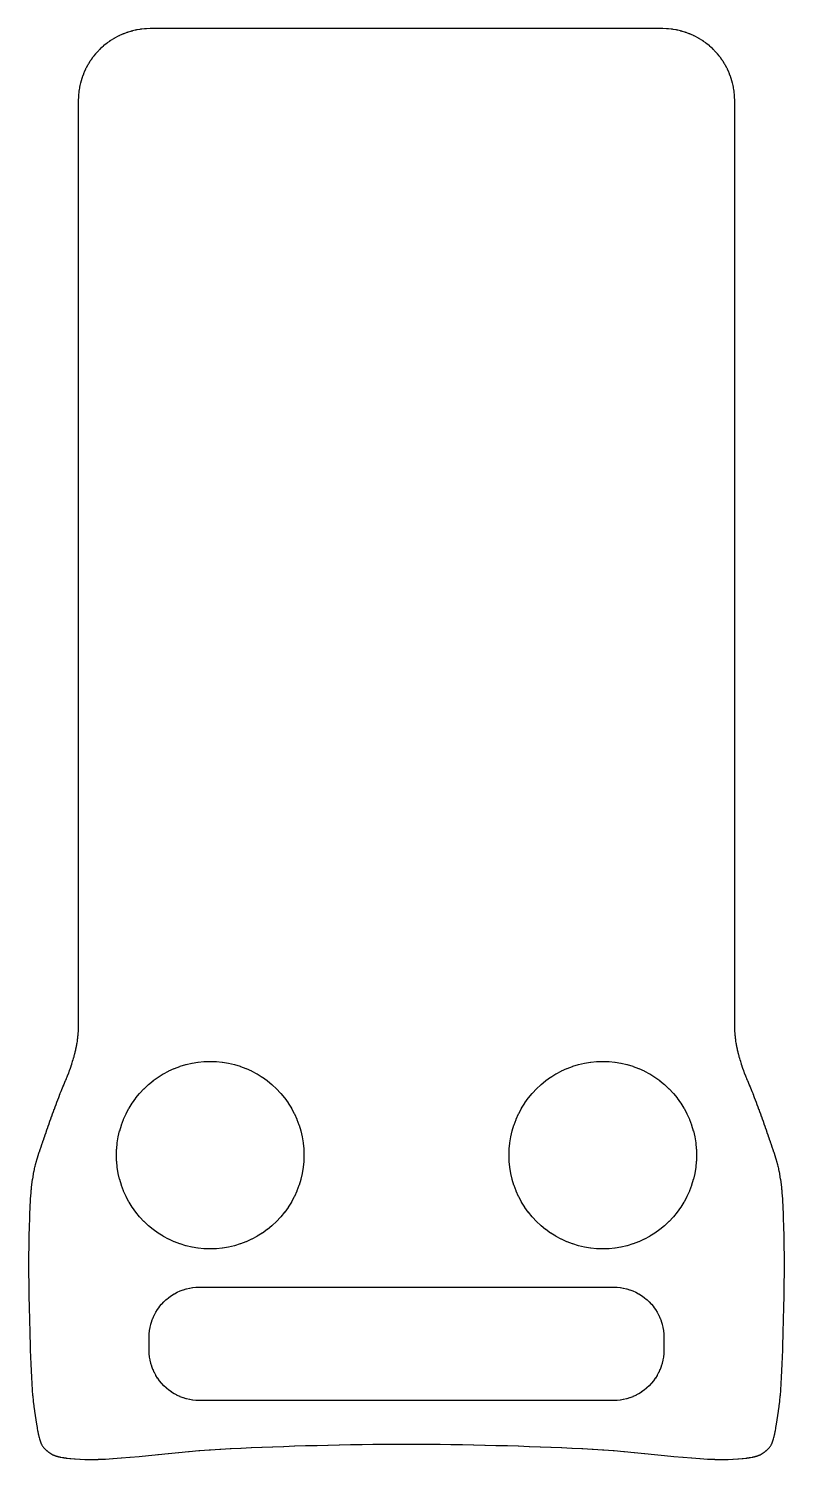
# Model space of a CAD drawing. Header units: millimetres. Extents: x -35 to 35, y -70 to 62.
import ezdxf

# ---------------------------------------------------------------- set-up
doc = ezdxf.new("R2010")
doc.units = ezdxf.units.MM

msp = doc.modelspace()

# ---------------------------------------------------------------- linework, layer by layer
at = {"layer": 'CUT'}
for points in [[(-28.5171, -69.6), (-28.5039, -69.5999), (-28.5002, -69.5999), (-28.487, -69.5998), (-28.4832, -69.5997), (-28.4701, -69.5995), (-28.4663, -69.5995), (-28.3309, -69.5969), (-28.3261, -69.5968), (-28.3093, -69.5964), (-28.3044, -69.5963), (-28.2876, -69.5958), (-28.2828, -69.5956), (-28.266, -69.595), (-28.2612, -69.5948), (-27.6634, -69.5691), (-27.6598, -69.569), (-27.6469, -69.5684), (-27.6433, -69.5682), (-27.6304, -69.5675), (-27.6268, -69.5673), (-27.614, -69.5666), (-27.6103, -69.5664), (-26.9436, -69.5255), (-26.9409, -69.5253), (-26.9312, -69.5247), (-26.9284, -69.5245), (-26.9188, -69.5238), (-26.916, -69.5237), (-26.9064, -69.523), (-26.9036, -69.5228), (-26.1777, -69.4682), (-26.1756, -69.468), (-26.1685, -69.4674), (-26.1665, -69.4673), (-26.1594, -69.4667), (-26.1574, -69.4666), (-26.1503, -69.466), (-26.1483, -69.4658), (-25.371, -69.3994), (-25.3696, -69.3993), (-25.3647, -69.3988), (-25.3633, -69.3987), (-25.3583, -69.3983), (-25.3569, -69.3981), (-25.3519, -69.3977), (-25.3505, -69.3976), (-24.5289, -69.3215), (-24.528, -69.3214), (-24.5249, -69.3211), (-24.524, -69.321), (-24.5209, -69.3207), (-24.5201, -69.3206), (-24.517, -69.3203), (-24.5161, -69.3203), (-23.6561, -69.2368), (-23.6557, -69.2367), (-23.6543, -69.2366), (-23.6539, -69.2365), (-23.6524, -69.2364), (-23.652, -69.2364), (-23.6506, -69.2362), (-23.6501, -69.2362), (-22.758, -69.1477), (-22.758, -69.1477), (-22.7579, -69.1477), (-22.7579, -69.1477), (-22.7578, -69.1477), (-22.7589, -69.1361), (-22.7589, -69.1361), (-22.7577, -69.1477), (-22.7571, -69.1476), (-22.757, -69.1476), (-22.757, -69.1476), (-22.757, -69.1476), (-22.757, -69.1476), (-21.8499, -69.0577), (-21.8498, -69.0577), (-21.8486, -69.0576), (-21.8485, -69.0576), (-21.847, -69.0574), (-21.8468, -69.0574), (-21.8468, -69.0574), (-21.8457, -69.0573), (-21.8456, -69.0573), (-21.8344, -69.0562), (-21.8343, -69.0562), (-21.8331, -69.0561), (-21.833, -69.0561), (-21.8315, -69.0559), (-21.8314, -69.0559), (-21.8302, -69.0558), (-21.8301, -69.0558), (-20.9242, -68.968), (-20.924, -68.968), (-20.9217, -68.9678), (-20.9215, -68.9678), (-20.9186, -68.9675), (-20.9184, -68.9675), (-20.9161, -68.9672), (-20.9159, -68.9672), (-20.8943, -68.9652), (-20.8941, -68.9652), (-20.8918, -68.9649), (-20.8916, -68.9649), (-20.8887, -68.9647), (-20.8885, -68.9646), (-20.8862, -68.9644), (-20.886, -68.9644), (-19.9854, -68.8809), (-19.9851, -68.8809), (-19.9817, -68.8806), (-19.9814, -68.8806), (-19.9771, -68.8802), (-19.9768, -68.8801), (-19.9734, -68.8798), (-19.9731, -68.8798), (-19.941, -68.8769), (-19.9408, -68.8769), (-19.9374, -68.8766), (-19.937, -68.8766), (-19.9327, -68.8762), (-19.9324, -68.8762), (-19.929, -68.8759), (-19.9287, -68.8759), (-19.0378, -68.7988), (-19.0373, -68.7988), (-19.0328, -68.7984), (-19.0324, -68.7984), (-19.0267, -68.7979), (-19.0262, -68.7979), (-19.0217, -68.7975), (-19.0213, -68.7974), (-18.9785, -68.7939), (-18.9781, -68.7939), (-18.9736, -68.7935), (-18.9732, -68.7935), (-18.9674, -68.793), (-18.967, -68.793), (-18.9625, -68.7926), (-18.962, -68.7926), (-18.0856, -68.7241), (-18.085, -68.7241), (-18.0793, -68.7236), (-18.0788, -68.7236), (-18.0715, -68.7231), (-18.071, -68.723), (-18.0652, -68.7226), (-18.0647, -68.7225), (-18.0105, -68.7186), (-18.01, -68.7186), (-18.0043, -68.7182), (-18.0037, -68.7181), (-17.9964, -68.7176), (-17.9959, -68.7176), (-17.9902, -68.7172), (-17.9897, -68.7171), (-17.1329, -68.6592), (-17.1322, -68.6591), (-17.1252, -68.6587), (-17.1245, -68.6586), (-17.1156, -68.6581), (-17.1149, -68.658), (-17.1079, -68.6576), (-17.1073, -68.6575), (-17.0407, -68.6535), (-17.0401, -68.6534), (-17.033, -68.653), (-17.0324, -68.653), (-17.0234, -68.6525), (-17.0228, -68.6524), (-17.0158, -68.652), (-17.0151, -68.652), (-16.1605, -68.6052), (-16.1601, -68.6052), (-16.1553, -68.6049), (-16.1549, -68.6049), (-16.1489, -68.6046), (-16.1484, -68.6046), (-16.1437, -68.6043), (-16.1433, -68.6043), (-16.0985, -68.602), (-16.0981, -68.602), (-16.0933, -68.6018), (-16.0929, -68.6018), (-16.0869, -68.6015), (-16.0864, -68.6014), (-16.0817, -68.6012), (-16.0813, -68.6012), (-15.1883, -68.56), (-15.1881, -68.56), (-15.1867, -68.5599), (-15.1867, -68.5599), (-15.1865, -68.5599), (-15.1847, -68.5599), (-15.1845, -68.5598), (-15.1845, -68.5598), (-15.183, -68.5598), (-15.183, -68.5598), (-15.1691, -68.5592), (-15.169, -68.5592), (-15.1675, -68.5591), (-15.1674, -68.5591), (-15.1655, -68.559), (-15.1654, -68.559), (-15.164, -68.5589), (-15.1638, -68.5589), (-14.2328, -68.5185), (-14.2326, -68.5185), (-14.2312, -68.5184), (-14.231, -68.5184), (-14.2292, -68.5183), (-14.229, -68.5183), (-14.2276, -68.5183), (-14.2275, -68.5182), (-14.2138, -68.5177), (-14.2137, -68.5177), (-14.2123, -68.5176), (-14.2121, -68.5176), (-14.2102, -68.5175), (-14.2101, -68.5175), (-14.2087, -68.5175), (-14.2086, -68.5175), (-13.2615, -68.4788), (-13.2614, -68.4788), (-13.2599, -68.4787), (-13.2598, -68.4787), (-13.258, -68.4787), (-13.2578, -68.4787), (-13.2564, -68.4786), (-13.2563, -68.4786), (-13.2426, -68.4781), (-13.2425, -68.478), (-13.241, -68.478), (-13.2409, -68.478), (-13.2391, -68.4779), (-13.239, -68.4779), (-13.2375, -68.4779), (-13.2374, -68.4778), (-12.2763, -68.4412), (-12.2762, -68.4411), (-12.2747, -68.4411), (-12.2746, -68.4411), (-12.2727, -68.441), (-12.2726, -68.441), (-12.2711, -68.441), (-12.2711, -68.441), (-12.2573, -68.4404), (-12.2572, -68.4404), (-12.2558, -68.4404), (-12.2556, -68.4404), (-12.2538, -68.4403), (-12.2536, -68.4403), (-12.2522, -68.4403), (-12.2521, -68.4403), (-11.2789, -68.4057), (-11.2788, -68.4057), (-11.2774, -68.4056), (-11.2772, -68.4056), (-11.2753, -68.4055), (-11.2752, -68.4055), (-11.2737, -68.4055), (-11.2736, -68.4055), (-11.2598, -68.405), (-11.2597, -68.405), (-11.2582, -68.405), (-11.2581, -68.405), (-11.2562, -68.4049), (-11.2561, -68.4049), (-11.2546, -68.4048), (-11.2545, -68.4048), (-10.2711, -68.3725), (-10.271, -68.3725), (-10.2696, -68.3724), (-10.2694, -68.3724), (-10.2675, -68.3724), (-10.2674, -68.3724), (-10.2659, -68.3723), (-10.2658, -68.3723), (-10.2517, -68.3719), (-10.2516, -68.3719), (-10.2501, -68.3718), (-10.25, -68.3718), (-10.2481, -68.3718), (-10.248, -68.3718), (-10.2466, -68.3717), (-10.2464, -68.3717), (-9.2547, -68.3418), (-9.2547, -68.3418), (-9.2532, -68.3417), (-9.253, -68.3417), (-9.2511, -68.3417), (-9.2509, -68.3417), (-9.2494, -68.3416), (-9.2493, -68.3416), (-9.2351, -68.3412), (-9.2349, -68.3412), (-9.2334, -68.3412), (-9.2332, -68.3412), (-9.2314, -68.3411), (-9.2312, -68.3411), (-9.2297, -68.3411), (-9.2296, -68.3411), (-8.2316, -68.3137), (-8.2315, -68.3137), (-8.23, -68.3136), (-8.2298, -68.3136), (-8.2279, -68.3136), (-8.2277, -68.3136), (-8.2262, -68.3135), (-8.226, -68.3135), (-8.2115, -68.3131), (-8.2113, -68.3131), (-8.2098, -68.3131), (-8.2096, -68.3131), (-8.2076, -68.313), (-8.2075, -68.313), (-8.206, -68.313), (-8.2058, -68.313), (-7.2035, -68.2883), (-7.2033, -68.2883), (-7.2018, -68.2883), (-7.2016, -68.2883), (-7.1996, -68.2882), (-7.1995, -68.2882), (-7.1979, -68.2882), (-7.1977, -68.2882), (-7.1827, -68.2878), (-7.1826, -68.2878), (-7.181, -68.2878), (-7.1808, -68.2878), (-7.1789, -68.2877), (-7.1787, -68.2877), (-7.1771, -68.2877), (-7.177, -68.2877), (-6.1722, -68.2658), (-6.172, -68.2658), (-6.1704, -68.2658), (-6.1702, -68.2658), (-6.1681, -68.2657), (-6.168, -68.2657), (-6.1664, -68.2657), (-6.1662, -68.2657), (-6.1507, -68.2654), (-6.1506, -68.2654), (-6.1489, -68.2654), (-6.1488, -68.2653), (-6.1467, -68.2653), (-6.1466, -68.2653), (-6.1449, -68.2653), (-6.1448, -68.2653), (-5.1395, -68.2464), (-5.1393, -68.2464), (-5.1377, -68.2464), (-5.1374, -68.2464), (-5.1353, -68.2463), (-5.1351, -68.2463), (-5.1334, -68.2463), (-5.1333, -68.2463), (-5.1172, -68.246), (-5.1171, -68.246), (-5.1154, -68.246), (-5.1152, -68.246), (-5.1131, -68.2459), (-5.1129, -68.2459), (-5.1113, -68.2459), (-5.1111, -68.2459), (-4.1071, -68.2302), (-4.107, -68.2302), (-4.1052, -68.2301), (-4.1051, -68.2301), (-4.1028, -68.2301), (-4.1027, -68.2301), (-4.1009, -68.2301), (-4.1007, -68.2301), (-4.0841, -68.2298), (-4.0839, -68.2298), (-4.0822, -68.2298), (-4.082, -68.2298), (-4.0797, -68.2298), (-4.0796, -68.2298), (-4.0778, -68.2297), (-4.0777, -68.2297), (-3.0771, -68.2172), (-3.0769, -68.2172), (-3.075, -68.2172), (-3.0749, -68.2172), (-3.0725, -68.2172), (-3.0724, -68.2172), (-3.0705, -68.2172), (-3.0703, -68.2172), (-3.0529, -68.217), (-3.0528, -68.217), (-3.0509, -68.217), (-3.0508, -68.217), (-3.0484, -68.2169), (-3.0482, -68.2169), (-3.0464, -68.2169), (-3.0462, -68.2169), (-2.0509, -68.2078), (-2.0508, -68.2078), (-2.0489, -68.2078), (-2.0487, -68.2078), (-2.0462, -68.2078), (-2.0461, -68.2078), (-2.0441, -68.2078), (-2.044, -68.2078), (-2.0256, -68.2076), (-2.0255, -68.2076), (-2.0235, -68.2076), (-2.0234, -68.2076), (-2.0209, -68.2076), (-2.0207, -68.2076), (-2.0188, -68.2076), (-2.0186, -68.2076), (-1.0306, -68.202), (-1.0304, -68.202), (-1.0284, -68.202), (-1.0282, -68.202), (-1.0257, -68.202), (-1.0254, -68.202), (-1.0234, -68.202), (-1.0233, -68.202), (-1.004, -68.2019), (-1.0038, -68.2019), (-1.0018, -68.2019), (-1.0016, -68.2019), (-0.999, -68.2019), (-0.9988, -68.2019), (-0.9968, -68.2019), (-0.9966, -68.2019), (-0.0177, -68.2), (-0.0174, -68.2), (-0.0154, -68.2), (-0.0152, -68.2), (-0.0125, -68.2), (-0.0123, -68.2), (-0.0102, -68.2), (-0.01, -68.2), (0.01, -68.2), (0.0102, -68.2), (0.0123, -68.2), (0.0125, -68.2), (0.0152, -68.2), (0.0154, -68.2), (0.0174, -68.2), (0.0177, -68.2), (0.9966, -68.2019), (0.9968, -68.2019), (0.9988, -68.2019), (0.999, -68.2019), (1.0016, -68.2019), (1.0018, -68.2019), (1.0038, -68.2019), (1.004, -68.2019), (1.0233, -68.202), (1.0234, -68.202), (1.0254, -68.202), (1.0257, -68.202), (1.0282, -68.202), (1.0284, -68.202), (1.0304, -68.202), (1.0306, -68.202), (2.0186, -68.2076), (2.0188, -68.2076), (2.0207, -68.2076), (2.0209, -68.2076), (2.0234, -68.2076), (2.0235, -68.2076), (2.0255, -68.2076), (2.0256, -68.2076), (2.044, -68.2078), (2.0441, -68.2078), (2.0461, -68.2078), (2.0462, -68.2078), (2.0487, -68.2078), (2.0489, -68.2078), (2.0508, -68.2078), (2.0509, -68.2078), (3.0462, -68.2169), (3.0464, -68.2169), (3.0482, -68.2169), (3.0484, -68.2169), (3.0508, -68.217), (3.0509, -68.217), (3.0528, -68.217), (3.0529, -68.217), (3.0703, -68.2172), (3.0705, -68.2172), (3.0724, -68.2172), (3.0725, -68.2172), (3.0749, -68.2172), (3.075, -68.2172), (3.0769, -68.2172), (3.0771, -68.2172), (4.0777, -68.2297), (4.0778, -68.2297), (4.0796, -68.2298), (4.0797, -68.2298), (4.082, -68.2298), (4.0822, -68.2298), (4.0839, -68.2298), (4.0841, -68.2298), (4.1007, -68.2301), (4.1009, -68.2301), (4.1027, -68.2301), (4.1028, -68.2301), (4.1051, -68.2301), (4.1052, -68.2301), (4.107, -68.2302), (4.1071, -68.2302), (5.1111, -68.2459), (5.1113, -68.2459), (5.1129, -68.2459), (5.1131, -68.2459), (5.1152, -68.246), (5.1154, -68.246), (5.1171, -68.246), (5.1172, -68.246), (5.1333, -68.2463), (5.1334, -68.2463), (5.1351, -68.2463), (5.1353, -68.2463), (5.1374, -68.2464), (5.1377, -68.2464), (5.1393, -68.2464), (5.1395, -68.2464), (6.1448, -68.2653), (6.1449, -68.2653), (6.1466, -68.2653), (6.1467, -68.2653), (6.1488, -68.2653), (6.1489, -68.2654), (6.1506, -68.2654), (6.1507, -68.2654), (6.1662, -68.2657), (6.1664, -68.2657), (6.168, -68.2657), (6.1681, -68.2657), (6.1702, -68.2658), (6.1704, -68.2658), (6.172, -68.2658), (6.1722, -68.2658), (7.177, -68.2877), (7.1771, -68.2877), (7.1787, -68.2877), (7.1789, -68.2877), (7.1808, -68.2878), (7.181, -68.2878), (7.1826, -68.2878), (7.1827, -68.2878), (7.1977, -68.2882), (7.1979, -68.2882), (7.1995, -68.2882), (7.1996, -68.2882), (7.2016, -68.2883), (7.2018, -68.2883), (7.2033, -68.2883), (7.2035, -68.2883), (8.2058, -68.313), (8.206, -68.313), (8.2075, -68.313), (8.2076, -68.313), (8.2096, -68.3131), (8.2098, -68.3131), (8.2113, -68.3131), (8.2115, -68.3131), (8.226, -68.3135), (8.2262, -68.3135), (8.2277, -68.3136), (8.2279, -68.3136), (8.2298, -68.3136), (8.23, -68.3136), (8.2315, -68.3137), (8.2316, -68.3137), (9.2296, -68.3411), (9.2297, -68.3411), (9.2312, -68.3411), (9.2314, -68.3411), (9.2332, -68.3412), (9.2334, -68.3412), (9.2349, -68.3412), (9.2351, -68.3412), (9.2493, -68.3416), (9.2494, -68.3416), (9.2509, -68.3417), (9.2511, -68.3417), (9.253, -68.3417), (9.2532, -68.3417), (9.2547, -68.3418), (9.2547, -68.3418), (10.2464, -68.3717), (10.2466, -68.3717), (10.248, -68.3718), (10.2481, -68.3718), (10.25, -68.3718), (10.2501, -68.3718), (10.2516, -68.3719), (10.2517, -68.3719), (10.2658, -68.3723), (10.2659, -68.3723), (10.2674, -68.3724), (10.2675, -68.3724), (10.2694, -68.3724), (10.2696, -68.3724), (10.271, -68.3725), (10.2711, -68.3725), (11.2545, -68.4048), (11.2546, -68.4048), (11.2561, -68.4049), (11.2562, -68.4049), (11.2581, -68.405), (11.2582, -68.405), (11.2597, -68.405), (11.2598, -68.405), (11.2736, -68.4055), (11.2737, -68.4055), (11.2752, -68.4055), (11.2753, -68.4055), (11.2772, -68.4056), (11.2774, -68.4056), (11.2788, -68.4057), (11.2789, -68.4057), (12.2521, -68.4403), (12.2522, -68.4403), (12.2536, -68.4403), (12.2538, -68.4403), (12.2556, -68.4404), (12.2558, -68.4404), (12.2572, -68.4404), (12.2573, -68.4404), (12.2711, -68.441), (12.2711, -68.441), (12.2726, -68.441), (12.2727, -68.441), (12.2746, -68.4411), (12.2747, -68.4411), (12.2762, -68.4411), (12.2763, -68.4412), (13.2374, -68.4778), (13.2375, -68.4779), (13.239, -68.4779), (13.2391, -68.4779), (13.2409, -68.478), (13.241, -68.478), (13.2425, -68.478), (13.2426, -68.4781), (13.2563, -68.4786), (13.2564, -68.4786), (13.2578, -68.4787), (13.258, -68.4787), (13.2598, -68.4787), (13.2599, -68.4787), (13.2614, -68.4788), (13.2615, -68.4788), (14.2086, -68.5175), (14.2087, -68.5175), (14.2101, -68.5175), (14.2102, -68.5175), (14.2121, -68.5176), (14.2123, -68.5176), (14.2137, -68.5177), (14.2138, -68.5177), (14.2275, -68.5182), (14.2276, -68.5183), (14.229, -68.5183), (14.2292, -68.5183), (14.231, -68.5184), (14.2312, -68.5184), (14.2326, -68.5185), (14.2328, -68.5185), (15.1638, -68.5589), (15.164, -68.5589), (15.1654, -68.559), (15.1655, -68.559), (15.1674, -68.5591), (15.1675, -68.5591), (15.169, -68.5592), (15.1691, -68.5592), (15.183, -68.5598), (15.183, -68.5598), (15.1845, -68.5598), (15.1845, -68.5598), (15.1847, -68.5599), (15.1865, -68.5599), (15.1867, -68.5599), (15.1867, -68.5599), (15.1881, -68.56), (15.1883, -68.56), (16.0813, -68.6012), (16.0817, -68.6012), (16.0864, -68.6014), (16.0869, -68.6015), (16.0929, -68.6018), (16.0933, -68.6018), (16.0981, -68.602), (16.0985, -68.602), (16.1433, -68.6043), (16.1437, -68.6043), (16.1484, -68.6046), (16.1489, -68.6046), (16.1549, -68.6049), (16.1553, -68.6049), (16.1601, -68.6052), (16.1605, -68.6052), (17.0151, -68.652), (17.0158, -68.652), (17.0228, -68.6524), (17.0234, -68.6525), (17.0324, -68.653), (17.033, -68.653), (17.0401, -68.6534), (17.0407, -68.6535), (17.1073, -68.6575), (17.1079, -68.6576), (17.1149, -68.658), (17.1156, -68.6581), (17.1245, -68.6586), (17.1252, -68.6587), (17.1322, -68.6591), (17.1329, -68.6592), (17.9897, -68.7171), (17.9902, -68.7172), (17.9959, -68.7176), (17.9964, -68.7176), (18.0037, -68.7181), (18.0043, -68.7182), (18.01, -68.7186), (18.0105, -68.7186), (18.0647, -68.7225), (18.0652, -68.7226), (18.071, -68.723), (18.0715, -68.7231), (18.0788, -68.7236), (18.0793, -68.7236), (18.085, -68.7241), (18.0856, -68.7241), (18.962, -68.7926), (18.9625, -68.7926), (18.967, -68.793), (18.9674, -68.793), (18.9732, -68.7935), (18.9736, -68.7935), (18.9781, -68.7939), (18.9785, -68.7939), (19.0213, -68.7974), (19.0217, -68.7975), (19.0262, -68.7979), (19.0267, -68.7979), (19.0324, -68.7984), (19.0328, -68.7984), (19.0373, -68.7988), (19.0378, -68.7988), (19.9287, -68.8759), (19.929, -68.8759), (19.9324, -68.8762), (19.9327, -68.8762), (19.937, -68.8766), (19.9374, -68.8766), (19.9408, -68.8769), (19.941, -68.8769), (19.9731, -68.8798), (19.9734, -68.8798), (19.9768, -68.8801), (19.9771, -68.8802), (19.9814, -68.8806), (19.9817, -68.8806), (19.9851, -68.8809), (19.9854, -68.8809), (20.886, -68.9644), (20.8862, -68.9644), (20.8885, -68.9646), (20.8887, -68.9647), (20.8916, -68.9649), (20.8918, -68.9649), (20.8941, -68.9652), (20.8943, -68.9652), (20.9159, -68.9672), (20.9161, -68.9672), (20.9184, -68.9675), (20.9186, -68.9675), (20.9215, -68.9678), (20.9217, -68.9678), (20.924, -68.968), (20.9242, -68.968), (21.8301, -69.0558), (21.8302, -69.0558), (21.8314, -69.0559), (21.8315, -69.0559), (21.833, -69.0561), (21.8331, -69.0561), (21.8343, -69.0562), (21.8344, -69.0562), (21.8456, -69.0573), (21.8457, -69.0573), (21.8468, -69.0574), (21.8468, -69.0574), (21.847, -69.0574), (21.8485, -69.0576), (21.8486, -69.0576), (21.8498, -69.0577), (21.8499, -69.0577), (22.757, -69.1476), (22.757, -69.1476), (22.757, -69.1476), (22.757, -69.1476), (22.7571, -69.1476), (22.7577, -69.1477), (22.7578, -69.1467), (22.7579, -69.1467), (22.7578, -69.1477), (22.7579, -69.1477), (22.758, -69.1467), (22.7581, -69.1467), (22.758, -69.1477), (23.6501, -69.2362), (23.6506, -69.2362), (23.652, -69.2364), (23.6524, -69.2364), (23.6539, -69.2365), (23.6543, -69.2366), (23.6557, -69.2367), (23.6561, -69.2368), (24.5161, -69.3203), (24.517, -69.3203), (24.5201, -69.3206), (24.5209, -69.3207), (24.524, -69.321), (24.5249, -69.3211), (24.528, -69.3214), (24.5289, -69.3215), (25.3505, -69.3976), (25.3519, -69.3977), (25.3569, -69.3981), (25.3583, -69.3983), (25.3633, -69.3987), (25.3647, -69.3988), (25.3696, -69.3993), (25.371, -69.3994), (26.1483, -69.4658), (26.1503, -69.466), (26.1574, -69.4666), (26.1594, -69.4667), (26.1665, -69.4673), (26.1685, -69.4674), (26.1756, -69.468), (26.1777, -69.4682), (26.9036, -69.5228), (26.9064, -69.523), (26.916, -69.5237), (26.9188, -69.5238), (26.9284, -69.5245), (26.9312, -69.5247), (26.9409, -69.5253), (26.9436, -69.5255), (27.6103, -69.5664), (27.614, -69.5666), (27.6268, -69.5673), (27.6304, -69.5675), (27.6433, -69.5682), (27.6469, -69.5684), (27.6598, -69.569), (27.6634, -69.5691), (28.2612, -69.5948), (28.266, -69.595), (28.2828, -69.5956), (28.2876, -69.5958), (28.3044, -69.5963), (28.3093, -69.5964), (28.3261, -69.5968), (28.3309, -69.5969), (28.4663, -69.5995), (28.4701, -69.5995), (28.4832, -69.5997), (28.487, -69.5998), (28.5002, -69.5999), (28.5039, -69.5999), (28.5171, -69.6), (28.5209, -69.6), (29.3939, -69.6), (29.4019, -69.6), (29.43, -69.5997), (29.438, -69.5996), (29.4659, -69.599), (29.4739, -69.5988), (29.5019, -69.598), (29.5099, -69.5977), (29.9169, -69.5814), (29.9207, -69.5812), (29.9339, -69.5806), (29.9377, -69.5805), (29.9509, -69.5798), (29.9547, -69.5796), (29.968, -69.5789), (29.9717, -69.5787), (30.3769, -69.5548), (30.3815, -69.5545), (30.3977, -69.5534), (30.4023, -69.5531), (30.4184, -69.552), (30.423, -69.5516), (30.4392, -69.5504), (30.4438, -69.55), (30.7819, -69.5222), (30.7875, -69.5217), (30.807, -69.52), (30.8126, -69.5195), (30.8321, -69.5176), (30.8377, -69.517), (30.8572, -69.515), (30.8627, -69.5144), (31.134, -69.4844), (31.1407, -69.4837), (31.164, -69.4809), (31.1706, -69.4801), (31.1939, -69.4771), (31.2005, -69.4762), (31.2238, -69.4731), (31.2304, -69.4721), (31.4355, -69.4425), (31.4433, -69.4413), (31.4707, -69.4371), (31.4785, -69.4358), (31.5058, -69.4313), (31.5136, -69.43), (31.5409, -69.4252), (31.5487, -69.4238), (31.6894, -69.3978), (31.6985, -69.396), (31.73, -69.3898), (31.739, -69.388), (31.7705, -69.3814), (31.7795, -69.3795), (31.8109, -69.3725), (31.8198, -69.3705), (31.9001, -69.3518), (31.9103, -69.3493), (31.9458, -69.3406), (31.9559, -69.338), (31.9913, -69.3288), (32.0014, -69.3261), (32.0367, -69.3164), (32.0468, -69.3135), (32.0735, -69.3058), (32.0846, -69.3025), (32.1234, -69.2907), (32.1345, -69.2872), (32.173, -69.2748), (32.184, -69.2712), (32.2141, -69.2611), (32.2367, -69.2531), (32.2699, -69.2408), (32.2815, -69.2364), (32.3221, -69.2206), (32.3337, -69.216), (32.3512, -69.2089), (32.3745, -69.199), (32.394, -69.1903), (32.4058, -69.185), (32.4182, -69.1792), (32.4414, -69.168), (32.5151, -69.131), (32.5597, -69.1067), (32.6285, -69.0665), (32.6499, -69.0535), (32.6606, -69.0468), (32.6708, -69.0402), (32.6925, -69.0262), (32.7117, -69.0133), (32.7282, -69.0019), (32.7372, -68.9956), (32.7686, -68.9732), (32.7775, -68.9668), (32.8086, -68.944), (32.8175, -68.9374), (32.8203, -68.9353), (32.8278, -68.9295), (32.854, -68.9093), (32.8615, -68.9034), (32.8875, -68.8828), (32.8949, -68.8769), (32.9206, -68.856), (32.928, -68.85), (32.9696, -68.8154), (32.9755, -68.8104), (32.9961, -68.793), (33.0019, -68.7879), (33.0224, -68.7703), (33.0282, -68.7652), (33.0484, -68.7473), (33.0542, -68.7422), (33.0914, -68.7088), (33.0992, -68.7017), (33.1264, -68.6766), (33.1341, -68.6694), (33.1609, -68.644), (33.1685, -68.6366), (33.175, -68.6303), (33.1931, -68.6121), (33.2131, -68.5914), (33.2437, -68.5577), (33.29, -68.5038), (33.3279, -68.4562), (33.3527, -68.4225), (33.3862, -68.373), (33.4115, -68.3326), (33.44, -68.2833), (33.4737, -68.2198), (33.4862, -68.1953), (33.4872, -68.1932), (33.4929, -68.1813), (33.5032, -68.1591), (33.5134, -68.1363), (33.5202, -68.1207), (33.5247, -68.1098), (33.5405, -68.0717), (33.5449, -68.0607), (33.5601, -68.0223), (33.5643, -68.0113), (33.5645, -68.0107), (33.5681, -68.0011), (33.5804, -67.9673), (33.5838, -67.9577), (33.5956, -67.9238), (33.5989, -67.9141), (33.6103, -67.8801), (33.6135, -67.8703), (33.6295, -67.8205), (33.6321, -67.8122), (33.641, -67.7833), (33.6436, -67.775), (33.6522, -67.7459), (33.6546, -67.7376), (33.6629, -67.7085), (33.6652, -67.7002), (33.6933, -67.5975), (33.6951, -67.5906), (33.7015, -67.5666), (33.7032, -67.5598), (33.7094, -67.5357), (33.7111, -67.5289), (33.717, -67.5047), (33.7186, -67.4979), (33.7555, -67.3414), (33.7568, -67.3359), (33.7612, -67.3168), (33.7624, -67.3113), (33.7666, -67.2921), (33.7678, -67.2866), (33.7719, -67.2674), (33.7731, -67.2619), (33.8163, -67.0524), (33.8171, -67.0482), (33.8201, -67.0336), (33.8209, -67.0294), (33.8237, -67.0148), (33.8245, -67.0106), (33.8273, -66.9959), (33.8281, -66.9917), (33.8761, -66.7309), (33.8767, -66.7279), (33.8785, -66.7175), (33.8791, -66.7145), (33.8809, -66.704), (33.8814, -66.701), (33.8833, -66.6905), (33.8838, -66.6875), (33.9359, -66.3777), (33.9363, -66.3758), (33.9374, -66.369), (33.9377, -66.367), (33.9388, -66.3603), (33.9391, -66.3583), (33.9402, -66.3515), (33.9405, -66.3496), (33.9969, -65.9932), (33.9971, -65.9922), (33.9977, -65.9887), (33.9978, -65.9877), (33.9984, -65.9842), (33.9985, -65.9832), (33.9991, -65.9796), (33.9992, -65.9786), (34.0605, -65.5781), (34.0606, -65.5779), (34.0607, -65.5772), (34.0607, -65.577), (34.0608, -65.5763), (34.0608, -65.576), (34.0609, -65.5754), (34.061, -65.5752), (34.122, -65.1739), (34.1224, -65.1713), (34.1238, -65.1621), (34.1241, -65.1595), (34.1255, -65.1503), (34.1258, -65.1477), (34.1272, -65.1385), (34.1275, -65.1359), (34.1793, -64.762), (34.1799, -64.7574), (34.1821, -64.7411), (34.1827, -64.7365), (34.1847, -64.7202), (34.1853, -64.7156), (34.1873, -64.6993), (34.1878, -64.6946), (34.2334, -64.2978), (34.2338, -64.2941), (34.2352, -64.2812), (34.2356, -64.2775), (34.237, -64.2645), (34.2373, -64.2608), (34.2386, -64.2479), (34.239, -64.2442), (34.2823, -63.7925), (34.2826, -63.7895), (34.2836, -63.7791), (34.2838, -63.7761), (34.2848, -63.7656), (34.285, -63.7626), (34.2859, -63.7521), (34.2862, -63.7491), (34.3263, -63.2524), (34.3265, -63.25), (34.3271, -63.2414), (34.3273, -63.239), (34.328, -63.2304), (34.3281, -63.228), (34.3287, -63.2194), (34.3289, -63.217), (34.3654, -62.6834), (34.3656, -62.6814), (34.366, -62.6743), (34.3662, -62.6723), (34.3666, -62.6653), (34.3667, -62.6633), (34.3672, -62.6562), (34.3673, -62.6542), (34.4002, -62.0907), (34.4003, -62.089), (34.4006, -62.0832), (34.4007, -62.0816), (34.401, -62.0758), (34.4011, -62.0741), (34.4014, -62.0683), (34.4015, -62.0667), (34.4308, -61.4796), (34.4309, -61.4782), (34.4311, -61.4734), (34.4312, -61.4721), (34.4314, -61.4673), (34.4315, -61.4659), (34.4317, -61.4612), (34.4317, -61.4598), (34.4578, -60.8549), (34.4579, -60.8538), (34.4581, -60.85), (34.4581, -60.8488), (34.4583, -60.8449), (34.4583, -60.8438), (34.4585, -60.84), (34.4585, -60.8389), (34.4817, -60.2216), (34.4817, -60.2207), (34.4819, -60.2176), (34.4819, -60.2167), (34.482, -60.2136), (34.482, -60.2127), (34.4821, -60.2097), (34.4822, -60.2088), (34.5029, -59.5843), (34.5029, -59.5836), (34.503, -59.5812), (34.503, -59.5805), (34.5031, -59.5781), (34.5031, -59.5775), (34.5032, -59.5751), (34.5032, -59.5744), (34.5218, -58.9476), (34.5218, -58.9471), (34.5219, -58.9453), (34.5219, -58.9448), (34.522, -58.9431), (34.522, -58.9427), (34.522, -58.9409), (34.522, -58.9404), (34.5391, -58.3159), (34.5391, -58.3156), (34.5391, -58.3146), (34.5391, -58.3143), (34.5391, -58.3132), (34.5391, -58.3129), (34.5392, -58.3118), (34.5392, -58.3115), (34.5551, -57.6938), (34.5551, -57.6937), (34.5551, -57.6934), (34.5551, -57.6933), (34.5551, -57.6927), (34.5551, -57.6926), (34.5551, -57.6923), (34.5551, -57.6921), (34.5704, -57.0883), (34.5704, -57.0883), (34.5704, -57.088), (34.5704, -57.0877), (34.5704, -57.0877), (34.5704, -57.0874), (34.5704, -57.0849), (34.5704, -57.0849), (34.5704, -57.0848), (34.5704, -57.0846), (34.5705, -57.0843), (34.5705, -57.084), (34.5853, -56.5049), (34.5853, -56.5049), (34.5854, -56.504), (34.5854, -56.5038), (34.5854, -56.5027), (34.5854, -56.5027), (34.5854, -56.5018), (34.5854, -56.5016), (34.5856, -56.4932), (34.5856, -56.493), (34.5857, -56.4922), (34.5857, -56.4921), (34.5857, -56.491), (34.5857, -56.4909), (34.5857, -56.49), (34.5857, -56.49), (34.6008, -55.9367), (34.6008, -55.9365), (34.6009, -55.936), (34.6009, -55.9359), (34.6009, -55.9352), (34.6009, -55.935), (34.6009, -55.9344), (34.6009, -55.9343), (34.615, -55.4007), (34.615, -55.3999), (34.6151, -55.397), (34.6151, -55.3962), (34.6152, -55.3933), (34.6152, -55.3925), (34.6153, -55.3896), (34.6153, -55.3888), (34.627, -54.8646), (34.627, -54.8638), (34.6271, -54.861), (34.6271, -54.8602), (34.6272, -54.8574), (34.6272, -54.8566), (34.6272, -54.8539), (34.6273, -54.8531), (34.6369, -54.3303), (34.6369, -54.3295), (34.6369, -54.3268), (34.637, -54.3261), (34.637, -54.3234), (34.637, -54.3227), (34.637, -54.32), (34.6371, -54.3192), (34.6446, -53.7991), (34.6447, -53.7983), (34.6447, -53.7957), (34.6447, -53.795), (34.6447, -53.7924), (34.6447, -53.7917), (34.6448, -53.789), (34.6448, -53.7883), (34.6504, -53.272), (34.6504, -53.2713), (34.6504, -53.2688), (34.6504, -53.268), (34.6505, -53.2655), (34.6505, -53.2648), (34.6505, -53.2623), (34.6505, -53.2615), (34.6542, -52.7503), (34.6542, -52.7496), (34.6542, -52.7471), (34.6542, -52.7464), (34.6542, -52.7439), (34.6542, -52.7432), (34.6542, -52.7407), (34.6543, -52.74), (34.6561, -52.2351), (34.6561, -52.2344), (34.6561, -52.2319), (34.6561, -52.2312), (34.6561, -52.2287), (34.6561, -52.228), (34.6561, -52.2256), (34.6561, -52.2249), (34.6562, -51.7274), (34.6562, -51.7267), (34.6562, -51.7243), (34.6562, -51.7236), (34.6562, -51.7212), (34.6562, -51.7205), (34.6562, -51.7181), (34.6562, -51.7174), (34.6546, -51.2286), (34.6546, -51.2279), (34.6546, -51.2254), (34.6546, -51.2248), (34.6546, -51.2223), (34.6546, -51.2217), (34.6546, -51.2192), (34.6546, -51.2185), (34.6514, -50.7396), (34.6514, -50.7389), (34.6514, -50.7365), (34.6514, -50.7358), (34.6513, -50.7334), (34.6513, -50.7327), (34.6513, -50.7303), (34.6513, -50.7296), (34.6465, -50.2618), (34.6465, -50.2611), (34.6465, -50.2586), (34.6465, -50.2579), (34.6465, -50.2555), (34.6465, -50.2548), (34.6464, -50.2523), (34.6464, -50.2516), (34.6402, -49.7962), (34.6402, -49.7954), (34.6402, -49.793), (34.6401, -49.7922), (34.6401, -49.7897), (34.6401, -49.789), (34.64, -49.7865), (34.64, -49.7858), (34.6324, -49.344), (34.6324, -49.3433), (34.6324, -49.3407), (34.6323, -49.34), (34.6323, -49.3374), (34.6323, -49.3367), (34.6322, -49.3341), (34.6322, -49.3334), (34.6233, -48.9064), (34.6233, -48.9056), (34.6232, -48.903), (34.6232, -48.9022), (34.6231, -48.8996), (34.6231, -48.8988), (34.6231, -48.8962), (34.623, -48.8954), (34.6129, -48.4847), (34.6129, -48.4839), (34.6128, -48.4811), (34.6128, -48.4803), (34.6127, -48.4775), (34.6127, -48.4767), (34.6126, -48.4739), (34.6126, -48.4731), (34.6012, -48.0766), (34.6012, -48.076), (34.6011, -48.074), (34.6011, -48.0734), (34.6011, -48.0713), (34.601, -48.0707), (34.601, -48.0687), (34.601, -48.0681), (34.5888, -47.6852), (34.5888, -47.6847), (34.5888, -47.6831), (34.5888, -47.6827), (34.5887, -47.6811), (34.5887, -47.6806), (34.5886, -47.679), (34.5886, -47.6786), (34.5763, -47.3144), (34.5763, -47.3137), (34.5762, -47.3115), (34.5762, -47.3109), (34.5761, -47.3087), (34.5761, -47.308), (34.576, -47.3058), (34.5759, -47.3052), (34.5632, -46.9625), (34.5632, -46.9616), (34.5631, -46.9588), (34.5631, -46.9579), (34.563, -46.955), (34.5629, -46.9542), (34.5628, -46.9513), (34.5628, -46.9505), (34.5495, -46.6283), (34.5494, -46.6272), (34.5493, -46.6236), (34.5492, -46.6226), (34.5491, -46.6189), (34.549, -46.6179), (34.5489, -46.6142), (34.5488, -46.6132), (34.5348, -46.3104), (34.5347, -46.3092), (34.5345, -46.3048), (34.5344, -46.3035), (34.5342, -46.2991), (34.5341, -46.2978), (34.5339, -46.2934), (34.5339, -46.2921), (34.5188, -46.0076), (34.5188, -46.0061), (34.5185, -46.0009), (34.5184, -45.9994), (34.5181, -45.9942), (34.518, -45.9927), (34.5177, -45.9874), (34.5176, -45.986), (34.5015, -45.7182), (34.5014, -45.7165), (34.501, -45.7105), (34.5009, -45.7088), (34.5005, -45.7027), (34.5004, -45.701), (34.5, -45.695), (34.4999, -45.6933), (34.4825, -45.4409), (34.4823, -45.439), (34.4818, -45.4321), (34.4817, -45.4302), (34.4812, -45.4234), (34.481, -45.4214), (34.4805, -45.4146), (34.4804, -45.4126), (34.4616, -45.1739), (34.4614, -45.1718), (34.4608, -45.1642), (34.4606, -45.162), (34.46, -45.1545), (34.4598, -45.1523), (34.4591, -45.1447), (34.4589, -45.1426), (34.4386, -44.9156), (34.4384, -44.9132), (34.4376, -44.905), (34.4374, -44.9026), (34.4366, -44.8944), (34.4364, -44.892), (34.4355, -44.8838), (34.4353, -44.8814), (34.4132, -44.664), (34.4129, -44.6615), (34.412, -44.6527), (34.4118, -44.6502), (34.4108, -44.6414), (34.4105, -44.6388), (34.4095, -44.63), (34.4093, -44.6275), (34.3852, -44.4174), (34.3849, -44.4147), (34.3838, -44.4055), (34.3835, -44.4028), (34.3824, -44.3936), (34.382, -44.3909), (34.3809, -44.3817), (34.3806, -44.379), (34.3543, -44.1736), (34.3539, -44.1709), (34.3527, -44.1613), (34.3523, -44.1586), (34.351, -44.1491), (34.3506, -44.1463), (34.3493, -44.1368), (34.3489, -44.134), (34.3201, -43.9308), (34.3197, -43.928), (34.3183, -43.9183), (34.3178, -43.9155), (34.3164, -43.9058), (34.316, -43.9031), (34.3145, -43.8934), (34.3141, -43.8906), (34.2822, -43.6868), (34.2818, -43.684), (34.2802, -43.6743), (34.2798, -43.6716), (34.2782, -43.6619), (34.2778, -43.6592), (34.2761, -43.6495), (34.2757, -43.6468), (34.2425, -43.4526), (34.2419, -43.4489), (34.2396, -43.436), (34.239, -43.4323), (34.2367, -43.4194), (34.236, -43.4158), (34.2336, -43.4029), (34.2329, -43.3992), (34.2006, -43.2289), (34.1997, -43.2244), (34.1966, -43.2088), (34.1958, -43.2044), (34.1926, -43.1887), (34.1917, -43.1843), (34.1885, -43.1687), (34.1875, -43.1642), (34.1537, -43.0061), (34.1528, -43.0019), (34.1496, -42.9873), (34.1487, -42.9832), (34.1454, -42.9686), (34.1445, -42.9644), (34.1411, -42.9499), (34.1402, -42.9458), (34.1021, -42.7846), (34.1012, -42.7808), (34.098, -42.7674), (34.097, -42.7635), (34.0937, -42.7501), (34.0928, -42.7463), (34.0894, -42.7329), (34.0884, -42.7291), (34.046, -42.5638), (34.0451, -42.5603), (34.0419, -42.5481), (34.041, -42.5446), (34.0377, -42.5325), (34.0368, -42.529), (34.0335, -42.5169), (34.0325, -42.5134), (33.9854, -42.3429), (33.9846, -42.3398), (33.9815, -42.3289), (33.9807, -42.3258), (33.9776, -42.315), (33.9767, -42.3119), (33.9735, -42.3011), (33.9726, -42.298), (33.9207, -42.1212), (33.9199, -42.1185), (33.9171, -42.1091), (33.9163, -42.1064), (33.9135, -42.0969), (33.9127, -42.0942), (33.9098, -42.0848), (33.9089, -42.0821), (33.8521, -41.8982), (33.8514, -41.8959), (33.8489, -41.8879), (33.8482, -41.8856), (33.8457, -41.8776), (33.8449, -41.8753), (33.8424, -41.8673), (33.8417, -41.8651), (33.7798, -41.6732), (33.7792, -41.6713), (33.7771, -41.6648), (33.7765, -41.6629), (33.7744, -41.6564), (33.7738, -41.6546), (33.7716, -41.6481), (33.771, -41.6462), (33.7042, -41.4455), (33.7037, -41.4441), (33.702, -41.4392), (33.7016, -41.4378), (33.6999, -41.4328), (33.6994, -41.4314), (33.6977, -41.4264), (33.6973, -41.425), (33.6255, -41.2148), (33.6252, -41.2138), (33.624, -41.2105), (33.6237, -41.2095), (33.6225, -41.2061), (33.6222, -41.2052), (33.621, -41.2018), (33.6207, -41.2008), (33.5442, -40.9804), (33.544, -40.9799), (33.5434, -40.9781), (33.5432, -40.9776), (33.5426, -40.9759), (33.5424, -40.9754), (33.5418, -40.9736), (33.5417, -40.9731), (33.4607, -40.7418), (33.4607, -40.7418), (33.4607, -40.7417), (33.4606, -40.7416), (33.4606, -40.7415), (33.4606, -40.7414), (33.4605, -40.7413), (33.4605, -40.7412), (33.3801, -40.5116), (33.3797, -40.5104), (33.3796, -40.5102), (33.3791, -40.5088), (33.379, -40.5086), (33.3786, -40.5074), (33.3786, -40.5073), (33.3746, -40.4959), (33.3746, -40.4958), (33.3741, -40.4946), (33.3741, -40.4945), (33.3736, -40.493), (33.3735, -40.4928), (33.3731, -40.4916), (33.3731, -40.4915), (33.2987, -40.2776), (33.2986, -40.2773), (33.2978, -40.2749), (33.2977, -40.2746), (33.2966, -40.2714), (33.2965, -40.2712), (33.2956, -40.2687), (33.2955, -40.2684), (33.2873, -40.2446), (33.2873, -40.2444), (33.2864, -40.2419), (33.2863, -40.2416), (33.2852, -40.2384), (33.2851, -40.2382), (33.2843, -40.2357), (33.2842, -40.2354), (33.2166, -40.0379), (33.2165, -40.0375), (33.2152, -40.0337), (33.215, -40.0334), (33.2134, -40.0285), (33.2133, -40.0281), (33.212, -40.0243), (33.2118, -40.0239), (33.1996, -39.9876), (33.1994, -39.9873), (33.1981, -39.9834), (33.198, -39.9831), (33.1964, -39.9782), (33.1963, -39.9779), (33.195, -39.974), (33.1949, -39.9737), (33.1254, -39.7656), (33.1254, -39.7656), (33.1253, -39.7654), (33.1251, -39.7646), (33.125, -39.7645), (33.125, -39.7645), (33.1246, -39.7634), (33.1243, -39.7625), (33.1243, -39.7624), (33.1216, -39.7544), (33.1216, -39.7544), (33.1216, -39.7543), (33.1213, -39.7534), (33.1213, -39.7533), (33.1209, -39.7523), (33.1209, -39.7523), (33.1209, -39.7522), (33.1206, -39.7513), (33.048, -39.5328), (33.0477, -39.5318), (33.0465, -39.5281), (33.0461, -39.5271), (33.0449, -39.5235), (33.0446, -39.5224), (33.0434, -39.5188), (33.043, -39.5178), (32.9717, -39.3069), (32.9714, -39.3059), (32.9702, -39.3026), (32.9699, -39.3017), (32.9688, -39.2984), (32.9685, -39.2974), (32.9673, -39.2941), (32.967, -39.2932), (32.8939, -39.0806), (32.8936, -39.0797), (32.8926, -39.0767), (32.8923, -39.0758), (32.8912, -39.0728), (32.8909, -39.0719), (32.8899, -39.0689), (32.8896, -39.0681), (32.8149, -38.8542), (32.8147, -38.8534), (32.8137, -38.8506), (32.8134, -38.8499), (32.8125, -38.8471), (32.8122, -38.8463), (32.8112, -38.8436), (32.811, -38.8428), (32.735, -38.628), (32.7348, -38.6273), (32.7339, -38.6248), (32.7336, -38.6241), (32.7328, -38.6217), (32.7325, -38.621), (32.7316, -38.6185), (32.7314, -38.6178), (32.6543, -38.4024), (32.6541, -38.4018), (32.6533, -38.3996), (32.6531, -38.3989), (32.6523, -38.3967), (32.652, -38.3961), (32.6513, -38.3939), (32.651, -38.3933), (32.5731, -38.1777), (32.5729, -38.1771), (32.5722, -38.1752), (32.572, -38.1746), (32.5713, -38.1727), (32.5711, -38.1721), (32.5703, -38.1702), (32.5701, -38.1696), (32.4915, -37.9541), (32.4913, -37.9536), (32.4907, -37.9519), (32.4905, -37.9515), (32.4899, -37.9498), (32.4897, -37.9493), (32.4891, -37.9476), (32.4889, -37.9471), (32.4098, -37.732), (32.4097, -37.7316), (32.4091, -37.7302), (32.409, -37.7298), (32.4085, -37.7283), (32.4083, -37.7279), (32.4078, -37.7265), (32.4076, -37.7261), (32.3282, -37.5116), (32.3281, -37.5113), (32.3277, -37.5102), (32.3275, -37.5098), (32.3271, -37.5087), (32.327, -37.5083), (32.3266, -37.5072), (32.3264, -37.5068), (32.2469, -37.2933), (32.2469, -37.2931), (32.2465, -37.2922), (32.2464, -37.2919), (32.2461, -37.291), (32.246, -37.2908), (32.2457, -37.2899), (32.2456, -37.2896), (32.1662, -37.0774), (32.1661, -37.0772), (32.1659, -37.0765), (32.1658, -37.0763), (32.1656, -37.0757), (32.1655, -37.0755), (32.1652, -37.0748), (32.1652, -37.0746), (32.0862, -36.864), (32.0861, -36.8639), (32.086, -36.8635), (32.086, -36.8634), (32.0858, -36.8629), (32.0857, -36.8628), (32.0856, -36.8626), (32.0856, -36.8624), (32.0071, -36.6534), (32.007, -36.6533), (32.0069, -36.653), (32.0069, -36.653), (31.9298, -36.4477), (31.9297, -36.4475), (31.9296, -36.4473), (31.9296, -36.4471), (31.9296, -36.4471), (31.9295, -36.4471), (31.9295, -36.4471), (31.9289, -36.4453), (31.9289, -36.4453), (31.9289, -36.4453), (31.9289, -36.4453), (31.9287, -36.445), (31.9287, -36.4448), (31.9286, -36.4447), (31.8583, -36.2574), (31.8579, -36.2563), (31.8565, -36.2526), (31.8561, -36.2516), (31.8548, -36.2479), (31.8544, -36.2469), (31.853, -36.2432), (31.8526, -36.2422), (31.7928, -36.0856), (31.792, -36.0836), (31.7893, -36.0765), (31.7885, -36.0745), (31.7857, -36.0674), (31.785, -36.0653), (31.7822, -36.0582), (31.7814, -36.0562), (31.7251, -35.9134), (31.7244, -35.9117), (31.722, -35.9057), (31.7213, -35.904), (31.719, -35.898), (31.7183, -35.8963), (31.7159, -35.8903), (31.7152, -35.8886), (31.6557, -35.7417), (31.6551, -35.7403), (31.6532, -35.7355), (31.6526, -35.7342), (31.6506, -35.7294), (31.6501, -35.728), (31.6481, -35.7232), (31.6475, -35.7219), (31.5846, -35.5696), (31.5842, -35.5686), (31.5827, -35.5652), (31.5823, -35.5642), (31.5808, -35.5606), (31.5804, -35.5596), (31.579, -35.5561), (31.5785, -35.5551), (31.512, -35.3966), (31.5117, -35.396), (31.5108, -35.3939), (31.5106, -35.3933), (31.5097, -35.3911), (31.5094, -35.3905), (31.5085, -35.3884), (31.5082, -35.3878), (31.4379, -35.2219), (31.4379, -35.2217), (31.4376, -35.2211), (31.4375, -35.2208), (31.4372, -35.2201), (31.4371, -35.2199), (31.4368, -35.2192), (31.4367, -35.219), (31.3656, -35.0518), (31.3656, -35.0518), (31.3656, -35.0518), (31.3653, -35.0511), (31.3653, -35.0511), (31.3653, -35.0511), (31.3649, -35.0503), (31.3647, -35.0496), (31.3646, -35.0496), (31.3621, -35.0435), (31.3618, -35.0428), (31.3614, -35.042), (31.3614, -35.042), (31.3612, -35.0414), (31.3612, -35.0414), (31.3611, -35.0412), (31.2951, -34.8854), (31.295, -34.8852), (31.2942, -34.8833), (31.2941, -34.8832), (31.2931, -34.8808), (31.2931, -34.8806), (31.2923, -34.8788), (31.2922, -34.8786), (31.2848, -34.8609), (31.2847, -34.8608), (31.2839, -34.8589), (31.2838, -34.8587), (31.2828, -34.8564), (31.2827, -34.8561), (31.282, -34.8543), (31.2819, -34.8541), (31.2239, -34.7157), (31.2237, -34.7154), (31.2224, -34.7123), (31.2223, -34.712), (31.2206, -34.708), (31.2205, -34.7077), (31.2192, -34.7045), (31.2191, -34.7043), (31.2067, -34.6745), (31.2066, -34.6742), (31.2053, -34.6711), (31.2052, -34.6708), (31.2035, -34.6667), (31.2034, -34.6665), (31.2021, -34.6633), (31.202, -34.663), (31.1522, -34.5422), (31.152, -34.5418), (31.1502, -34.5373), (31.15, -34.5369), (31.1477, -34.5312), (31.1475, -34.5308), (31.1457, -34.5264), (31.1455, -34.526), (31.1283, -34.4837), (31.1282, -34.4833), (31.1263, -34.4788), (31.1262, -34.4784), (31.1239, -34.4727), (31.1237, -34.4723), (31.1219, -34.4678), (31.1217, -34.4675), (31.0802, -34.3642), (31.08, -34.3637), (31.0777, -34.3579), (31.0775, -34.3573), (31.0746, -34.3499), (31.0743, -34.3494), (31.072, -34.3436), (31.0718, -34.3431), (31.0501, -34.288), (31.0499, -34.2875), (31.0476, -34.2817), (31.0474, -34.2811), (31.0445, -34.2737), (31.0442, -34.2732), (31.042, -34.2674), (31.0418, -34.2669), (31.0084, -34.1811), (31.0082, -34.1804), (31.0054, -34.1732), (31.0051, -34.1726), (31.0016, -34.1634), (31.0014, -34.1628), (30.9986, -34.1556), (30.9984, -34.1549), (30.9725, -34.087), (30.9722, -34.0863), (30.9695, -34.0791), (30.9693, -34.0785), (30.9658, -34.0693), (30.9656, -34.0686), (30.9629, -34.0614), (30.9626, -34.0608), (30.9371, -33.9922), (30.9368, -33.9914), (30.9336, -33.9828), (30.9333, -33.9821), (30.9293, -33.9712), (30.929, -33.9704), (30.9259, -33.9618), (30.9256, -33.9611), (30.8962, -33.8801), (30.8959, -33.8793), (30.8928, -33.8707), (30.8925, -33.8699), (30.8886, -33.859), (30.8883, -33.8582), (30.8853, -33.8496), (30.885, -33.8489), (30.8666, -33.7969), (30.8663, -33.796), (30.8628, -33.7861), (30.8625, -33.7852), (30.8581, -33.7726), (30.8578, -33.7717), (30.8544, -33.7618), (30.854, -33.7609), (30.8218, -33.667), (30.8215, -33.6661), (30.8181, -33.6561), (30.8178, -33.6552), (30.8135, -33.6426), (30.8132, -33.6417), (30.8099, -33.6317), (30.8096, -33.6308), (30.7976, -33.5949), (30.7973, -33.5939), (30.7936, -33.5826), (30.7933, -33.5816), (30.7886, -33.5673), (30.7883, -33.5663), (30.7846, -33.555), (30.7843, -33.554), (30.7501, -33.4475), (30.7498, -33.4465), (30.7462, -33.4352), (30.7459, -33.4342), (30.7414, -33.4198), (30.7411, -33.4188), (30.7375, -33.4075), (30.7372, -33.4064), (30.7175, -33.3426), (30.7173, -33.3421), (30.7156, -33.3365), (30.7155, -33.336), (30.7133, -33.329), (30.7132, -33.3285), (30.7115, -33.3229), (30.7113, -33.3224), (30.6954, -33.2698), (30.6952, -33.2693), (30.6936, -33.2638), (30.6934, -33.2633), (30.6913, -33.2562), (30.6911, -33.2557), (30.6895, -33.2501), (30.6893, -33.2496), (30.651, -33.1207), (30.651, -33.1207), (30.6509, -33.1204), (30.6509, -33.1203), (30.6078, -32.9757), (30.6078, -32.9756), (30.6073, -32.974), (30.6073, -32.9739), (30.6067, -32.9719), (30.6067, -32.9718), (30.6062, -32.9703), (30.6062, -32.9701), (30.6019, -32.9556), (30.6018, -32.9554), (30.6014, -32.9539), (30.6014, -32.9538), (30.6008, -32.9518), (30.6007, -32.9517), (30.6003, -32.9501), (30.6002, -32.9499), (30.5657, -32.8327), (30.5656, -32.8324), (30.5646, -32.8291), (30.5646, -32.8288), (30.5633, -32.8245), (30.5632, -32.8242), (30.5622, -32.8209), (30.5622, -32.8205), (30.553, -32.7889), (30.5529, -32.7886), (30.5519, -32.7853), (30.5518, -32.785), (30.5506, -32.7807), (30.5505, -32.7804), (30.5495, -32.7771), (30.5494, -32.7768), (30.5238, -32.6877), (30.5237, -32.6872), (30.5222, -32.6819), (30.522, -32.6815), (30.5202, -32.6748), (30.52, -32.6743), (30.5185, -32.6691), (30.5184, -32.6686), (30.5044, -32.619), (30.5043, -32.6185), (30.5028, -32.6132), (30.5027, -32.6128), (30.5008, -32.6061), (30.5006, -32.6056), (30.4992, -32.6003), (30.4991, -32.5999), (30.4818, -32.5374), (30.4816, -32.5367), (30.4796, -32.5296), (30.4794, -32.529), (30.477, -32.5199), (30.4768, -32.5193), (30.4749, -32.5122), (30.4747, -32.5115), (30.4566, -32.4442), (30.4564, -32.4436), (30.4545, -32.4365), (30.4543, -32.4358), (30.4519, -32.4268), (30.4517, -32.4261), (30.4498, -32.419), (30.4497, -32.4183), (30.4394, -32.3792), (30.4392, -32.3784), (30.4369, -32.3696), (30.4367, -32.3688), (30.4338, -32.3576), (30.4336, -32.3568), (30.4314, -32.348), (30.4312, -32.3472), (30.4101, -32.2641), (30.4099, -32.2633), (30.4077, -32.2545), (30.4075, -32.2537), (30.4047, -32.2425), (30.4045, -32.2417), (30.4023, -32.2328), (30.4021, -32.232), (30.397, -32.2112), (30.3968, -32.2103), (30.3943, -32.2001), (30.3941, -32.1992), (30.391, -32.1863), (30.3908, -32.1854), (30.3884, -32.1752), (30.3881, -32.1743), (30.3656, -32.0784), (30.3654, -32.0774), (30.363, -32.0673), (30.3628, -32.0663), (30.3598, -32.0534), (30.3596, -32.0525), (30.3573, -32.0423), (30.3571, -32.0414), (30.3551, -32.0322), (30.3548, -32.0312), (30.3524, -32.0202), (30.3522, -32.0192), (30.3491, -32.0051), (30.3488, -32.0041), (30.3464, -31.993), (30.3462, -31.992), (30.3238, -31.8873), (30.3236, -31.8863), (30.3213, -31.8752), (30.3211, -31.8742), (30.3181, -31.8601), (30.3179, -31.8591), (30.3156, -31.848), (30.3154, -31.847), (30.3144, -31.842), (30.3142, -31.841), (30.3119, -31.8295), (30.3117, -31.8284), (30.3088, -31.8138), (30.3086, -31.8127), (30.3063, -31.8012), (30.3061, -31.8002), (30.2852, -31.6913), (30.285, -31.6902), (30.2828, -31.6787), (30.2826, -31.6777), (30.2799, -31.663), (30.2797, -31.6619), (30.2776, -31.6504), (30.2774, -31.6494), (30.2758, -31.6408), (30.2756, -31.6398), (30.2736, -31.6283), (30.2734, -31.6273), (30.2708, -31.6126), (30.2706, -31.6116), (30.2687, -31.6001), (30.2685, -31.599), (30.25, -31.4903), (30.2498, -31.4892), (30.2479, -31.4777), (30.2477, -31.4767), (30.2453, -31.462), (30.2451, -31.461), (30.2432, -31.4495), (30.2431, -31.4484), (30.24, -31.4292), (30.2398, -31.4282), (30.2381, -31.4171), (30.2379, -31.4161), (30.2358, -31.402), (30.2356, -31.401), (30.2339, -31.3899), (30.2338, -31.3889), (30.2182, -31.2839), (30.218, -31.2829), (30.2164, -31.2718), (30.2162, -31.2708), (30.2142, -31.2567), (30.2141, -31.2557), (30.2125, -31.2446), (30.2124, -31.2436), (30.2074, -31.2075), (30.2072, -31.2066), (30.2058, -31.1962), (30.2057, -31.1952), (30.2039, -31.182), (30.2038, -31.1811), (30.2024, -31.1707), (30.2023, -31.1697), (30.1897, -31.0714), (30.1895, -31.0705), (30.1882, -31.0601), (30.1881, -31.0591), (30.1865, -31.0459), (30.1863, -31.0449), (30.1851, -31.0345), (30.185, -31.0336), (30.1781, -30.9758), (30.178, -30.9749), (30.1769, -30.9654), (30.1768, -30.9645), (30.1754, -30.9524), (30.1753, -30.9516), (30.1742, -30.9421), (30.1741, -30.9412), (30.1642, -30.8513), (30.1641, -30.8504), (30.1631, -30.8409), (30.163, -30.8401), (30.1617, -30.8279), (30.1616, -30.8271), (30.1606, -30.8176), (30.1605, -30.8167), (30.1521, -30.7335), (30.152, -30.7327), (30.1512, -30.7242), (30.1511, -30.7234), (30.15, -30.7126), (30.15, -30.7118), (30.1491, -30.7033), (30.1491, -30.7025), (30.1415, -30.6219), (30.1414, -30.6211), (30.1407, -30.6126), (30.1406, -30.6118), (30.1396, -30.601), (30.1395, -30.6002), (30.1388, -30.5917), (30.1387, -30.5909), (30.1337, -30.532), (30.1333, -30.5277), (30.1298, -30.4807), (30.1295, -30.4765), (30.1257, -30.4167), (30.1254, -30.4124), (30.1229, -30.3654), (30.1227, -30.3611), (30.1037, -29.9166), (30.1035, -29.9124), (30.102, -29.8653), (30.1019, -29.861), (30.1006, -29.8012), (30.1005, -29.7969), (30.1, -29.7498), (30.1, -29.7455), (30.1, 54.9133), (30.1, 54.9198), (30.0998, 54.9427), (30.0997, 54.9493), (30.0993, 54.9722), (30.0992, 54.9787), (30.0986, 55.0016), (30.0984, 55.0081), (30.0877, 55.3367), (30.0872, 55.3498), (30.0849, 55.3956), (30.0842, 55.4086), (30.0812, 55.4543), (30.0802, 55.4673), (30.0765, 55.513), (30.0753, 55.526), (30.0516, 55.7669), (30.0502, 55.7799), (30.0449, 55.8254), (30.0433, 55.8384), (30.0374, 55.8837), (30.0356, 55.8967), (30.0288, 55.942), (30.0268, 55.9549), (29.9874, 56.1937), (29.9851, 56.2066), (29.9769, 56.2517), (29.9745, 56.2646), (29.9656, 56.3094), (29.9629, 56.3222), (29.9532, 56.367), (29.9504, 56.3798), (29.8954, 56.6155), (29.8923, 56.6282), (29.8812, 56.6726), (29.8779, 56.6853), (29.8661, 56.7295), (29.8626, 56.7421), (29.85, 56.7861), (29.8463, 56.7987), (29.7761, 57.0303), (29.7722, 57.0428), (29.7582, 57.0864), (29.754, 57.0988), (29.7393, 57.1421), (29.735, 57.1545), (29.7196, 57.1976), (29.7151, 57.2099), (29.6298, 57.4364), (29.6251, 57.4486), (29.6083, 57.4912), (29.6034, 57.5034), (29.5859, 57.5456), (29.5808, 57.5577), (29.5626, 57.5997), (29.5573, 57.6116), (29.4574, 57.8321), (29.4519, 57.844), (29.4323, 57.8854), (29.4266, 57.8972), (29.4064, 57.9382), (29.4005, 57.9499), (29.3796, 57.9906), (29.3735, 58.0022), (29.2594, 58.2157), (29.2531, 58.2272), (29.2309, 58.2672), (29.2244, 58.2786), (29.2016, 58.3182), (29.1949, 58.3295), (29.1714, 58.3688), (29.1645, 58.3799), (29.0367, 58.5855), (29.0297, 58.5965), (29.0049, 58.635), (28.9977, 58.646), (28.9723, 58.684), (28.965, 58.6948), (28.9389, 58.7325), (28.9314, 58.7432), (28.7904, 58.9399), (28.7827, 58.9505), (28.7554, 58.9873), (28.7475, 58.9977), (28.7197, 59.034), (28.7116, 59.0443), (28.6831, 59.0802), (28.6749, 59.0904), (28.5214, 59.2775), (28.513, 59.2875), (28.4833, 59.3225), (28.4748, 59.3324), (28.4447, 59.3668), (28.4359, 59.3765), (28.4052, 59.4105), (28.3963, 59.4201), (28.2309, 59.5967), (28.2218, 59.6062), (28.19, 59.6391), (28.1808, 59.6485), (28.1485, 59.6808), (28.1391, 59.69), (28.1062, 59.7218), (28.0967, 59.7309), (27.9201, 59.8963), (27.9105, 59.9052), (27.8765, 59.9359), (27.8668, 59.9447), (27.8324, 59.9748), (27.8225, 59.9833), (27.7875, 60.013), (27.7775, 60.0214), (27.5904, 60.1749), (27.5802, 60.1831), (27.5443, 60.2116), (27.534, 60.2197), (27.4977, 60.2475), (27.4873, 60.2554), (27.4505, 60.2827), (27.4399, 60.2904), (27.2432, 60.4314), (27.2325, 60.4389), (27.1948, 60.465), (27.184, 60.4723), (27.146, 60.4977), (27.135, 60.5049), (27.0965, 60.5297), (27.0855, 60.5367), (26.8799, 60.6645), (26.8688, 60.6714), (26.8295, 60.6949), (26.8182, 60.7016), (26.7786, 60.7244), (26.7672, 60.7309), (26.7272, 60.7531), (26.7157, 60.7594), (26.5022, 60.8735), (26.4906, 60.8796), (26.4499, 60.9005), (26.4382, 60.9064), (26.3972, 60.9266), (26.3854, 60.9323), (26.344, 60.9519), (26.3321, 60.9574), (26.1116, 61.0573), (26.0997, 61.0626), (26.0577, 61.0808), (26.0456, 61.0859), (26.0034, 61.1034), (25.9912, 61.1083), (25.9486, 61.1251), (25.9364, 61.1298), (25.7099, 61.2151), (25.6976, 61.2196), (25.6545, 61.235), (25.6421, 61.2393), (25.5988, 61.254), (25.5864, 61.2582), (25.5428, 61.2722), (25.5303, 61.2761), (25.2987, 61.3463), (25.2861, 61.35), (25.2421, 61.3626), (25.2295, 61.3661), (25.1853, 61.3779), (25.1726, 61.3812), (25.1282, 61.3923), (25.1155, 61.3954), (24.8798, 61.4504), (24.867, 61.4532), (24.8222, 61.4629), (24.8094, 61.4656), (24.7646, 61.4745), (24.7517, 61.4769), (24.7066, 61.4851), (24.6937, 61.4874), (24.4549, 61.5268), (24.442, 61.5288), (24.3967, 61.5356), (24.3837, 61.5374), (24.3384, 61.5433), (24.3254, 61.5449), (24.2799, 61.5502), (24.2669, 61.5516), (24.026, 61.5753), (24.013, 61.5765), (23.9673, 61.5802), (23.9543, 61.5812), (23.9086, 61.5842), (23.8956, 61.5849), (23.8498, 61.5872), (23.8367, 61.5877), (23.5081, 61.5984), (23.5016, 61.5986), (23.4787, 61.5992), (23.4722, 61.5993), (23.4493, 61.5997), (23.4427, 61.5998), (23.4198, 61.6), (23.4133, 61.6), (-23.4133, 61.6), (-23.4198, 61.6), (-23.4427, 61.5998), (-23.4493, 61.5997), (-23.4722, 61.5993), (-23.4787, 61.5992), (-23.5016, 61.5986), (-23.5081, 61.5984), (-23.8367, 61.5877), (-23.8498, 61.5872), (-23.8956, 61.5849), (-23.9086, 61.5842), (-23.9543, 61.5812), (-23.9673, 61.5802), (-24.013, 61.5765), (-24.026, 61.5753), (-24.2669, 61.5516), (-24.2799, 61.5502), (-24.3254, 61.5449), (-24.3384, 61.5433), (-24.3837, 61.5374), (-24.3967, 61.5356), (-24.442, 61.5288), (-24.4549, 61.5268), (-24.6937, 61.4874), (-24.7066, 61.4851), (-24.7517, 61.4769), (-24.7646, 61.4745), (-24.8094, 61.4656), (-24.8222, 61.4629), (-24.867, 61.4532), (-24.8798, 61.4504), (-25.1155, 61.3954), (-25.1282, 61.3923), (-25.1726, 61.3812), (-25.1853, 61.3779), (-25.2295, 61.3661), (-25.2421, 61.3626), (-25.2861, 61.35), (-25.2987, 61.3463), (-25.5303, 61.2761), (-25.5428, 61.2722), (-25.5864, 61.2582), (-25.5988, 61.254), (-25.6421, 61.2393), (-25.6545, 61.235), (-25.6976, 61.2196), (-25.7099, 61.2151), (-25.9364, 61.1298), (-25.9486, 61.1251), (-25.9912, 61.1083), (-26.0034, 61.1034), (-26.0456, 61.0859), (-26.0577, 61.0808), (-26.0997, 61.0626), (-26.1116, 61.0573), (-26.3321, 60.9574), (-26.344, 60.9519), (-26.3854, 60.9323), (-26.3972, 60.9266), (-26.4382, 60.9064), (-26.4499, 60.9005), (-26.4906, 60.8796), (-26.5022, 60.8735), (-26.7157, 60.7594), (-26.7272, 60.7531), (-26.7672, 60.7309), (-26.7786, 60.7244), (-26.8182, 60.7016), (-26.8295, 60.6949), (-26.8688, 60.6714), (-26.8799, 60.6645), (-27.0855, 60.5367), (-27.0965, 60.5297), (-27.135, 60.5049), (-27.146, 60.4977), (-27.184, 60.4723), (-27.1948, 60.465), (-27.2325, 60.4389), (-27.2432, 60.4314), (-27.4399, 60.2904), (-27.4505, 60.2827), (-27.4873, 60.2554), (-27.4977, 60.2475), (-27.534, 60.2197), (-27.5443, 60.2116), (-27.5802, 60.1831), (-27.5904, 60.1749), (-27.7775, 60.0214), (-27.7875, 60.013), (-27.8225, 59.9833), (-27.8324, 59.9748), (-27.8668, 59.9447), (-27.8765, 59.9359), (-27.9105, 59.9052), (-27.9201, 59.8963), (-28.0967, 59.7309), (-28.1062, 59.7218), (-28.1391, 59.69), (-28.1485, 59.6808), (-28.1808, 59.6485), (-28.19, 59.6391), (-28.2218, 59.6062), (-28.2309, 59.5967), (-28.3963, 59.4201), (-28.4052, 59.4105), (-28.4359, 59.3765), (-28.4447, 59.3668), (-28.4748, 59.3324), (-28.4833, 59.3225), (-28.513, 59.2875), (-28.5214, 59.2775), (-28.6749, 59.0904), (-28.6831, 59.0802), (-28.7116, 59.0443), (-28.7197, 59.034), (-28.7475, 58.9977), (-28.7554, 58.9873), (-28.7827, 58.9505), (-28.7904, 58.9399), (-28.9314, 58.7432), (-28.9389, 58.7325), (-28.965, 58.6948), (-28.9723, 58.684), (-28.9977, 58.646), (-29.0049, 58.635), (-29.0297, 58.5965), (-29.0367, 58.5855), (-29.1645, 58.3799), (-29.1714, 58.3688), (-29.1949, 58.3295), (-29.2016, 58.3182), (-29.2244, 58.2786), (-29.2309, 58.2672), (-29.2531, 58.2272), (-29.2594, 58.2157), (-29.3735, 58.0022), (-29.3796, 57.9906), (-29.4005, 57.9499), (-29.4064, 57.9382), (-29.4266, 57.8972), (-29.4323, 57.8854), (-29.4519, 57.844), (-29.4574, 57.8321), (-29.5573, 57.6116), (-29.5626, 57.5997), (-29.5808, 57.5577), (-29.5859, 57.5456), (-29.6034, 57.5034), (-29.6083, 57.4912), (-29.6251, 57.4486), (-29.6298, 57.4364), (-29.7151, 57.2099), (-29.7196, 57.1976), (-29.735, 57.1545), (-29.7393, 57.1421), (-29.754, 57.0988), (-29.7582, 57.0864), (-29.7722, 57.0428), (-29.7761, 57.0303), (-29.8463, 56.7987), (-29.85, 56.7861), (-29.8626, 56.7421), (-29.8661, 56.7295), (-29.8779, 56.6853), (-29.8812, 56.6726), (-29.8923, 56.6282), (-29.8954, 56.6155), (-29.9504, 56.3798), (-29.9532, 56.367), (-29.9629, 56.3222), (-29.9656, 56.3094), (-29.9745, 56.2646), (-29.9769, 56.2517), (-29.9851, 56.2066), (-29.9874, 56.1937), (-30.0268, 55.9549), (-30.0288, 55.942), (-30.0356, 55.8967), (-30.0374, 55.8837), (-30.0433, 55.8384), (-30.0449, 55.8254), (-30.0502, 55.7799), (-30.0516, 55.7669), (-30.0753, 55.526), (-30.0765, 55.513), (-30.0802, 55.4673), (-30.0812, 55.4543), (-30.0842, 55.4086), (-30.0849, 55.3956), (-30.0872, 55.3498), (-30.0877, 55.3367), (-30.0984, 55.0081), (-30.0986, 55.0016), (-30.0992, 54.9787), (-30.0993, 54.9722), (-30.0997, 54.9493), (-30.0998, 54.9427), (-30.1, 54.9198), (-30.1, 54.9133), (-30.1, -29.7455), (-30.1, -29.7498), (-30.1005, -29.7969), (-30.1006, -29.8012), (-30.1019, -29.861), (-30.102, -29.8653), (-30.1035, -29.9124), (-30.1037, -29.9166), (-30.1227, -30.3611), (-30.1229, -30.3654), (-30.1254, -30.4124), (-30.1257, -30.4167), (-30.1295, -30.4765), (-30.1298, -30.4807), (-30.1333, -30.5277), (-30.1337, -30.532), (-30.1387, -30.5909), (-30.1388, -30.5917), (-30.1395, -30.6002), (-30.1396, -30.601), (-30.1406, -30.6118), (-30.1407, -30.6126), (-30.1414, -30.6211), (-30.1415, -30.6219), (-30.1491, -30.7025), (-30.1491, -30.7033), (-30.15, -30.7118), (-30.15, -30.7126), (-30.1511, -30.7234), (-30.1512, -30.7242), (-30.152, -30.7327), (-30.1521, -30.7335), (-30.1605, -30.8167), (-30.1606, -30.8176), (-30.1616, -30.8271), (-30.1617, -30.8279), (-30.163, -30.8401), (-30.1631, -30.8409), (-30.1641, -30.8504), (-30.1642, -30.8513), (-30.1741, -30.9412), (-30.1742, -30.9421), (-30.1753, -30.9516), (-30.1754, -30.9524), (-30.1768, -30.9645), (-30.1769, -30.9654), (-30.178, -30.9749), (-30.1781, -30.9758), (-30.185, -31.0336), (-30.1851, -31.0345), (-30.1863, -31.0449), (-30.1865, -31.0459), (-30.1881, -31.0591), (-30.1882, -31.0601), (-30.1895, -31.0705), (-30.1897, -31.0714), (-30.2023, -31.1697), (-30.2024, -31.1707), (-30.2038, -31.1811), (-30.2039, -31.182), (-30.2057, -31.1952), (-30.2058, -31.1962), (-30.2072, -31.2066), (-30.2074, -31.2075), (-30.2124, -31.2436), (-30.2125, -31.2446), (-30.2141, -31.2557), (-30.2142, -31.2567), (-30.2162, -31.2708), (-30.2164, -31.2718), (-30.218, -31.2829), (-30.2182, -31.2839), (-30.2338, -31.3889), (-30.2339, -31.3899), (-30.2356, -31.401), (-30.2358, -31.402), (-30.2379, -31.4161), (-30.2381, -31.4171), (-30.2398, -31.4282), (-30.24, -31.4292), (-30.2431, -31.4484), (-30.2432, -31.4495), (-30.2451, -31.461), (-30.2453, -31.462), (-30.2477, -31.4767), (-30.2479, -31.4777), (-30.2498, -31.4892), (-30.25, -31.4903), (-30.2685, -31.599), (-30.2687, -31.6001), (-30.2706, -31.6116), (-30.2708, -31.6126), (-30.2734, -31.6273), (-30.2736, -31.6283), (-30.2756, -31.6398), (-30.2758, -31.6408), (-30.2774, -31.6494), (-30.2776, -31.6504), (-30.2797, -31.6619), (-30.2799, -31.663), (-30.2826, -31.6777), (-30.2828, -31.6787), (-30.285, -31.6902), (-30.2852, -31.6913), (-30.3061, -31.8002), (-30.3063, -31.8012), (-30.3086, -31.8127), (-30.3088, -31.8138), (-30.3117, -31.8284), (-30.3119, -31.8295), (-30.3142, -31.841), (-30.3144, -31.842), (-30.3154, -31.847), (-30.3156, -31.848), (-30.3179, -31.8591), (-30.3181, -31.8601), (-30.3211, -31.8742), (-30.3213, -31.8752), (-30.3236, -31.8863), (-30.3238, -31.8873), (-30.3462, -31.992), (-30.3464, -31.993), (-30.3488, -32.0041), (-30.3491, -32.0051), (-30.3522, -32.0192), (-30.3524, -32.0202), (-30.3548, -32.0312), (-30.3551, -32.0322), (-30.3571, -32.0414), (-30.3573, -32.0423), (-30.3596, -32.0525), (-30.3598, -32.0534), (-30.3628, -32.0663), (-30.363, -32.0673), (-30.3654, -32.0774), (-30.3656, -32.0784), (-30.3881, -32.1743), (-30.3884, -32.1752), (-30.3908, -32.1854), (-30.391, -32.1863), (-30.3941, -32.1992), (-30.3943, -32.2001), (-30.3968, -32.2103), (-30.397, -32.2112), (-30.4021, -32.232), (-30.4023, -32.2328), (-30.4045, -32.2417), (-30.4047, -32.2425), (-30.4075, -32.2537), (-30.4077, -32.2545), (-30.4099, -32.2633), (-30.4101, -32.2641), (-30.4312, -32.3472), (-30.4314, -32.348), (-30.4336, -32.3568), (-30.4338, -32.3576), (-30.4367, -32.3688), (-30.4369, -32.3696), (-30.4392, -32.3784), (-30.4394, -32.3792), (-30.4497, -32.4183), (-30.4498, -32.419), (-30.4517, -32.4261), (-30.4519, -32.4268), (-30.4543, -32.4358), (-30.4545, -32.4365), (-30.4564, -32.4436), (-30.4566, -32.4442), (-30.4747, -32.5115), (-30.4749, -32.5122), (-30.4768, -32.5193), (-30.477, -32.5199), (-30.4794, -32.529), (-30.4796, -32.5296), (-30.4816, -32.5367), (-30.4818, -32.5374), (-30.4991, -32.5999), (-30.4992, -32.6003), (-30.5006, -32.6056), (-30.5008, -32.6061), (-30.5027, -32.6128), (-30.5028, -32.6132), (-30.5043, -32.6185), (-30.5044, -32.619), (-30.5184, -32.6686), (-30.5185, -32.6691), (-30.52, -32.6743), (-30.5202, -32.6748), (-30.522, -32.6815), (-30.5222, -32.6819), (-30.5237, -32.6872), (-30.5238, -32.6877), (-30.5494, -32.7768), (-30.5495, -32.7771), (-30.5505, -32.7804), (-30.5506, -32.7807), (-30.5518, -32.785), (-30.5519, -32.7853), (-30.5529, -32.7886), (-30.553, -32.7889), (-30.5622, -32.8205), (-30.5622, -32.8209), (-30.5632, -32.8242), (-30.5633, -32.8245), (-30.5646, -32.8288), (-30.5646, -32.8291), (-30.5656, -32.8324), (-30.5657, -32.8327), (-30.6002, -32.9499), (-30.6003, -32.9501), (-30.6007, -32.9517), (-30.6008, -32.9518), (-30.6014, -32.9538), (-30.6014, -32.9539), (-30.6018, -32.9554), (-30.6019, -32.9556), (-30.6062, -32.9701), (-30.6062, -32.9703), (-30.6067, -32.9718), (-30.6067, -32.9719), (-30.6073, -32.9739), (-30.6073, -32.974), (-30.6078, -32.9756), (-30.6078, -32.9757), (-30.6509, -33.1203), (-30.6509, -33.1204), (-30.651, -33.1207), (-30.651, -33.1207), (-30.6893, -33.2496), (-30.6895, -33.2501), (-30.6911, -33.2557), (-30.6913, -33.2562), (-30.6934, -33.2633), (-30.6936, -33.2638), (-30.6952, -33.2693), (-30.6954, -33.2698), (-30.7113, -33.3224), (-30.7115, -33.3229), (-30.7132, -33.3285), (-30.7133, -33.329), (-30.7155, -33.336), (-30.7156, -33.3365), (-30.7173, -33.3421), (-30.7175, -33.3426), (-30.7372, -33.4064), (-30.7375, -33.4075), (-30.7411, -33.4188), (-30.7414, -33.4198), (-30.7459, -33.4342), (-30.7462, -33.4352), (-30.7498, -33.4465), (-30.7501, -33.4475), (-30.7843, -33.554), (-30.7846, -33.555), (-30.7883, -33.5663), (-30.7886, -33.5673), (-30.7933, -33.5816), (-30.7936, -33.5826), (-30.7973, -33.5939), (-30.7976, -33.5949), (-30.8096, -33.6308), (-30.8099, -33.6317), (-30.8132, -33.6417), (-30.8135, -33.6426), (-30.8178, -33.6552), (-30.8181, -33.6561), (-30.8215, -33.6661), (-30.8218, -33.667), (-30.854, -33.7609), (-30.8544, -33.7618), (-30.8578, -33.7717), (-30.8581, -33.7726), (-30.8625, -33.7852), (-30.8628, -33.7861), (-30.8663, -33.796), (-30.8666, -33.7969), (-30.885, -33.8489), (-30.8853, -33.8496), (-30.8883, -33.8582), (-30.8886, -33.859), (-30.8925, -33.8699), (-30.8928, -33.8707), (-30.8959, -33.8793), (-30.8962, -33.8801), (-30.9256, -33.9611), (-30.9259, -33.9618), (-30.929, -33.9704), (-30.9293, -33.9712), (-30.9333, -33.9821), (-30.9336, -33.9828), (-30.9368, -33.9914), (-30.9371, -33.9922), (-30.9626, -34.0608), (-30.9629, -34.0614), (-30.9656, -34.0686), (-30.9658, -34.0693), (-30.9693, -34.0785), (-30.9695, -34.0791), (-30.9722, -34.0863), (-30.9725, -34.087), (-30.9984, -34.1549), (-30.9986, -34.1556), (-31.0014, -34.1628), (-31.0016, -34.1634), (-31.0051, -34.1726), (-31.0054, -34.1732), (-31.0082, -34.1804), (-31.0084, -34.1811), (-31.0418, -34.2669), (-31.042, -34.2674), (-31.0442, -34.2732), (-31.0445, -34.2737), (-31.0474, -34.2811), (-31.0476, -34.2817), (-31.0499, -34.2875), (-31.0501, -34.288), (-31.0718, -34.3431), (-31.072, -34.3436), (-31.0743, -34.3494), (-31.0746, -34.3499), (-31.0775, -34.3573), (-31.0777, -34.3579), (-31.08, -34.3637), (-31.0802, -34.3642), (-31.1217, -34.4675), (-31.1219, -34.4678), (-31.1237, -34.4723), (-31.1239, -34.4727), (-31.1262, -34.4784), (-31.1263, -34.4788), (-31.1282, -34.4833), (-31.1283, -34.4837), (-31.1455, -34.526), (-31.1457, -34.5264), (-31.1475, -34.5308), (-31.1477, -34.5312), (-31.15, -34.5369), (-31.1502, -34.5373), (-31.152, -34.5418), (-31.1522, -34.5422), (-31.202, -34.663), (-31.2021, -34.6633), (-31.2034, -34.6665), (-31.2035, -34.6667), (-31.2052, -34.6708), (-31.2053, -34.6711), (-31.2066, -34.6742), (-31.2067, -34.6745), (-31.2191, -34.7043), (-31.2192, -34.7045), (-31.2205, -34.7077), (-31.2206, -34.708), (-31.2223, -34.712), (-31.2224, -34.7123), (-31.2237, -34.7154), (-31.2239, -34.7157), (-31.2819, -34.8541), (-31.282, -34.8543), (-31.2827, -34.8561), (-31.2828, -34.8564), (-31.2838, -34.8587), (-31.2839, -34.8589), (-31.2847, -34.8608), (-31.2848, -34.8609), (-31.2922, -34.8786), (-31.2923, -34.8788), (-31.2931, -34.8806), (-31.2931, -34.8808), (-31.2941, -34.8832), (-31.2942, -34.8833), (-31.295, -34.8852), (-31.2951, -34.8854), (-31.3611, -35.0412), (-31.3612, -35.0414), (-31.3612, -35.0414), (-31.3614, -35.042), (-31.3614, -35.042), (-31.3618, -35.0428), (-31.3621, -35.0435), (-31.3646, -35.0496), (-31.3647, -35.0496), (-31.3649, -35.0503), (-31.3653, -35.0511), (-31.3653, -35.0511), (-31.3653, -35.0511), (-31.3656, -35.0518), (-31.3656, -35.0518), (-31.3656, -35.0518), (-31.4367, -35.219), (-31.4368, -35.2192), (-31.4371, -35.2199), (-31.4372, -35.2201), (-31.4375, -35.2208), (-31.4376, -35.2211), (-31.4379, -35.2217), (-31.4379, -35.2219), (-31.5082, -35.3878), (-31.5085, -35.3884), (-31.5094, -35.3905), (-31.5097, -35.3911), (-31.5106, -35.3933), (-31.5108, -35.3939), (-31.5117, -35.396), (-31.512, -35.3966), (-31.5785, -35.5551), (-31.579, -35.5561), (-31.5804, -35.5596), (-31.5808, -35.5606), (-31.5823, -35.5642), (-31.5827, -35.5652), (-31.5842, -35.5686), (-31.5846, -35.5696), (-31.6475, -35.7219), (-31.6481, -35.7232), (-31.6501, -35.728), (-31.6506, -35.7294), (-31.6526, -35.7342), (-31.6532, -35.7355), (-31.6551, -35.7403), (-31.6557, -35.7417), (-31.7152, -35.8886), (-31.7159, -35.8903), (-31.7183, -35.8963), (-31.719, -35.898), (-31.7213, -35.904), (-31.722, -35.9057), (-31.7244, -35.9117), (-31.7251, -35.9134), (-31.7814, -36.0562), (-31.7822, -36.0582), (-31.785, -36.0653), (-31.7857, -36.0674), (-31.7885, -36.0745), (-31.7893, -36.0765), (-31.792, -36.0836), (-31.7928, -36.0856), (-31.8526, -36.2422), (-31.853, -36.2432), (-31.8544, -36.2469), (-31.8548, -36.2479), (-31.8561, -36.2516), (-31.8565, -36.2526), (-31.8579, -36.2563), (-31.8583, -36.2574), (-31.9286, -36.4447), (-31.9287, -36.4448), (-31.9287, -36.445), (-31.9289, -36.4453), (-31.9289, -36.4453), (-31.9289, -36.4453), (-31.9289, -36.4453), (-31.9295, -36.4471), (-31.9295, -36.4471), (-31.9296, -36.4471), (-31.9296, -36.4471), (-31.9296, -36.4473), (-31.9297, -36.4475), (-31.9298, -36.4477), (-32.0069, -36.653), (-32.0069, -36.653), (-32.007, -36.6533), (-32.0071, -36.6534), (-32.0856, -36.8624), (-32.0856, -36.8626), (-32.0857, -36.8628), (-32.0858, -36.8629), (-32.086, -36.8634), (-32.086, -36.8635), (-32.0861, -36.8639), (-32.0862, -36.864), (-32.1652, -37.0746), (-32.1652, -37.0748), (-32.1655, -37.0755), (-32.1656, -37.0757), (-32.1658, -37.0763), (-32.1659, -37.0765), (-32.1661, -37.0772), (-32.1662, -37.0774), (-32.2456, -37.2896), (-32.2457, -37.2899), (-32.246, -37.2908), (-32.2461, -37.291), (-32.2464, -37.2919), (-32.2465, -37.2922), (-32.2469, -37.2931), (-32.2469, -37.2933), (-32.3264, -37.5068), (-32.3266, -37.5072), (-32.327, -37.5083), (-32.3271, -37.5087), (-32.3275, -37.5098), (-32.3277, -37.5102), (-32.3281, -37.5113), (-32.3282, -37.5116), (-32.4076, -37.7261), (-32.4078, -37.7265), (-32.4083, -37.7279), (-32.4085, -37.7283), (-32.409, -37.7298), (-32.4091, -37.7302), (-32.4097, -37.7316), (-32.4098, -37.732), (-32.4889, -37.9471), (-32.4891, -37.9476), (-32.4897, -37.9493), (-32.4899, -37.9498), (-32.4905, -37.9515), (-32.4907, -37.9519), (-32.4913, -37.9536), (-32.4915, -37.9541), (-32.5701, -38.1696), (-32.5703, -38.1702), (-32.5711, -38.1721), (-32.5713, -38.1727), (-32.572, -38.1746), (-32.5722, -38.1752), (-32.5729, -38.1771), (-32.5731, -38.1777), (-32.651, -38.3933), (-32.6513, -38.3939), (-32.652, -38.3961), (-32.6523, -38.3967), (-32.6531, -38.3989), (-32.6533, -38.3996), (-32.6541, -38.4018), (-32.6543, -38.4024), (-32.7314, -38.6178), (-32.7316, -38.6185), (-32.7325, -38.621), (-32.7328, -38.6217), (-32.7336, -38.6241), (-32.7339, -38.6248), (-32.7348, -38.6273), (-32.735, -38.628), (-32.811, -38.8428), (-32.8112, -38.8436), (-32.8122, -38.8463), (-32.8125, -38.8471), (-32.8134, -38.8499), (-32.8137, -38.8506), (-32.8147, -38.8534), (-32.8149, -38.8542), (-32.8896, -39.0681), (-32.8899, -39.0689), (-32.8909, -39.0719), (-32.8912, -39.0728), (-32.8923, -39.0758), (-32.8926, -39.0767), (-32.8936, -39.0797), (-32.8939, -39.0806), (-32.967, -39.2932), (-32.9673, -39.2941), (-32.9685, -39.2974), (-32.9688, -39.2984), (-32.9699, -39.3017), (-32.9702, -39.3026), (-32.9714, -39.3059), (-32.9717, -39.3069), (-33.043, -39.5178), (-33.0434, -39.5188), (-33.0446, -39.5224), (-33.0449, -39.5235), (-33.0461, -39.5271), (-33.0465, -39.5281), (-33.0477, -39.5318), (-33.048, -39.5328), (-33.1206, -39.7513), (-33.1209, -39.7522), (-33.1209, -39.7523), (-33.1209, -39.7523), (-33.1213, -39.7533), (-33.1213, -39.7534), (-33.1216, -39.7543), (-33.1216, -39.7544), (-33.1216, -39.7544), (-33.1243, -39.7624), (-33.1243, -39.7625), (-33.1246, -39.7634), (-33.125, -39.7645), (-33.125, -39.7645), (-33.1251, -39.7646), (-33.1253, -39.7654), (-33.1254, -39.7656), (-33.1254, -39.7656), (-33.1949, -39.9737), (-33.195, -39.974), (-33.1963, -39.9779), (-33.1964, -39.9782), (-33.198, -39.9831), (-33.1981, -39.9834), (-33.1994, -39.9873), (-33.1996, -39.9876), (-33.2118, -40.0239), (-33.212, -40.0243), (-33.2133, -40.0281), (-33.2134, -40.0285), (-33.215, -40.0334), (-33.2152, -40.0337), (-33.2165, -40.0375), (-33.2166, -40.0379), (-33.2842, -40.2354), (-33.2843, -40.2357), (-33.2851, -40.2382), (-33.2852, -40.2384), (-33.2863, -40.2416), (-33.2864, -40.2419), (-33.2873, -40.2444), (-33.2873, -40.2446), (-33.2955, -40.2684), (-33.2956, -40.2687), (-33.2965, -40.2712), (-33.2966, -40.2714), (-33.2977, -40.2746), (-33.2978, -40.2749), (-33.2986, -40.2773), (-33.2987, -40.2776), (-33.3731, -40.4915), (-33.3731, -40.4916), (-33.3735, -40.4928), (-33.3736, -40.493), (-33.3741, -40.4945), (-33.3741, -40.4946), (-33.3746, -40.4958), (-33.3746, -40.4959), (-33.3786, -40.5073), (-33.3786, -40.5074), (-33.379, -40.5086), (-33.3791, -40.5088), (-33.3796, -40.5102), (-33.3797, -40.5104), (-33.3801, -40.5116), (-33.4605, -40.7412), (-33.4605, -40.7413), (-33.4606, -40.7414), (-33.4606, -40.7415), (-33.4606, -40.7416), (-33.4607, -40.7417), (-33.4607, -40.7418), (-33.4607, -40.7418), (-33.5417, -40.9731), (-33.5418, -40.9736), (-33.5424, -40.9754), (-33.5426, -40.9759), (-33.5432, -40.9776), (-33.5434, -40.9781), (-33.544, -40.9799), (-33.5442, -40.9804), (-33.6207, -41.2008), (-33.621, -41.2018), (-33.6222, -41.2052), (-33.6225, -41.2061), (-33.6237, -41.2095), (-33.624, -41.2105), (-33.6252, -41.2138), (-33.6255, -41.2148), (-33.6973, -41.425), (-33.6977, -41.4264), (-33.6994, -41.4314), (-33.6999, -41.4328), (-33.7016, -41.4378), (-33.702, -41.4392), (-33.7037, -41.4441), (-33.7042, -41.4455), (-33.771, -41.6462), (-33.7716, -41.6481), (-33.7738, -41.6546), (-33.7744, -41.6564), (-33.7765, -41.6629), (-33.7771, -41.6648), (-33.7792, -41.6713), (-33.7798, -41.6732), (-33.8417, -41.8651), (-33.8424, -41.8673), (-33.8449, -41.8753), (-33.8457, -41.8776), (-33.8482, -41.8856), (-33.8489, -41.8879), (-33.8514, -41.8959), (-33.8521, -41.8982), (-33.9089, -42.0821), (-33.9098, -42.0848), (-33.9127, -42.0942), (-33.9135, -42.0969), (-33.9163, -42.1064), (-33.9171, -42.1091), (-33.9199, -42.1185), (-33.9207, -42.1212), (-33.9726, -42.298), (-33.9735, -42.3011), (-33.9767, -42.3119), (-33.9776, -42.315), (-33.9807, -42.3258), (-33.9815, -42.3289), (-33.9846, -42.3398), (-33.9854, -42.3429), (-34.0325, -42.5134), (-34.0335, -42.5169), (-34.0368, -42.529), (-34.0377, -42.5325), (-34.041, -42.5446), (-34.0419, -42.5481), (-34.0451, -42.5603), (-34.046, -42.5638), (-34.0884, -42.7291), (-34.0894, -42.7329), (-34.0928, -42.7463), (-34.0937, -42.7501), (-34.097, -42.7635), (-34.098, -42.7674), (-34.1012, -42.7808), (-34.1021, -42.7846), (-34.1402, -42.9458), (-34.1411, -42.9499), (-34.1445, -42.9644), (-34.1454, -42.9686), (-34.1487, -42.9832), (-34.1496, -42.9873), (-34.1528, -43.0019), (-34.1537, -43.0061), (-34.1875, -43.1642), (-34.1885, -43.1687), (-34.1917, -43.1843), (-34.1926, -43.1887), (-34.1958, -43.2044), (-34.1966, -43.2088), (-34.1997, -43.2244), (-34.2006, -43.2289), (-34.2329, -43.3992), (-34.2336, -43.4029), (-34.236, -43.4158), (-34.2367, -43.4194), (-34.239, -43.4323), (-34.2396, -43.436), (-34.2419, -43.4489), (-34.2425, -43.4526), (-34.2757, -43.6468), (-34.2761, -43.6495), (-34.2778, -43.6592), (-34.2782, -43.6619), (-34.2798, -43.6716), (-34.2802, -43.6743), (-34.2818, -43.684), (-34.2822, -43.6868), (-34.3141, -43.8906), (-34.3145, -43.8934), (-34.316, -43.9031), (-34.3164, -43.9058), (-34.3178, -43.9155), (-34.3183, -43.9183), (-34.3197, -43.928), (-34.3201, -43.9308), (-34.3489, -44.134), (-34.3493, -44.1368), (-34.3506, -44.1463), (-34.351, -44.1491), (-34.3523, -44.1586), (-34.3527, -44.1613), (-34.3539, -44.1709), (-34.3543, -44.1736), (-34.3806, -44.379), (-34.3809, -44.3817), (-34.382, -44.3909), (-34.3824, -44.3936), (-34.3835, -44.4028), (-34.3838, -44.4055), (-34.3849, -44.4147), (-34.3852, -44.4174), (-34.4093, -44.6275), (-34.4095, -44.63), (-34.4105, -44.6388), (-34.4108, -44.6414), (-34.4118, -44.6502), (-34.412, -44.6527), (-34.4129, -44.6615), (-34.4132, -44.664), (-34.4353, -44.8814), (-34.4355, -44.8838), (-34.4364, -44.892), (-34.4366, -44.8944), (-34.4374, -44.9026), (-34.4376, -44.905), (-34.4384, -44.9132), (-34.4386, -44.9156), (-34.4589, -45.1426), (-34.4591, -45.1447), (-34.4598, -45.1523), (-34.46, -45.1545), (-34.4606, -45.162), (-34.4608, -45.1642), (-34.4614, -45.1718), (-34.4616, -45.1739), (-34.4804, -45.4126), (-34.4805, -45.4146), (-34.481, -45.4214), (-34.4812, -45.4234), (-34.4817, -45.4302), (-34.4818, -45.4321), (-34.4823, -45.439), (-34.4825, -45.4409), (-34.4999, -45.6933), (-34.5, -45.695), (-34.5004, -45.701), (-34.5005, -45.7027), (-34.5009, -45.7088), (-34.501, -45.7105), (-34.5014, -45.7165), (-34.5015, -45.7182), (-34.5176, -45.986), (-34.5177, -45.9874), (-34.518, -45.9927), (-34.5181, -45.9942), (-34.5184, -45.9994), (-34.5185, -46.0009), (-34.5188, -46.0061), (-34.5188, -46.0076), (-34.5339, -46.2921), (-34.5339, -46.2934), (-34.5341, -46.2978), (-34.5342, -46.2991), (-34.5344, -46.3035), (-34.5345, -46.3048), (-34.5347, -46.3092), (-34.5348, -46.3104), (-34.5488, -46.6132), (-34.5489, -46.6142), (-34.549, -46.6179), (-34.5491, -46.6189), (-34.5492, -46.6226), (-34.5493, -46.6236), (-34.5494, -46.6272), (-34.5495, -46.6283), (-34.5628, -46.9505), (-34.5628, -46.9513), (-34.5629, -46.9542), (-34.563, -46.955), (-34.5631, -46.9579), (-34.5631, -46.9588), (-34.5632, -46.9616), (-34.5632, -46.9625), (-34.5759, -47.3052), (-34.576, -47.3058), (-34.5761, -47.308), (-34.5761, -47.3087), (-34.5762, -47.3109), (-34.5762, -47.3115), (-34.5763, -47.3137), (-34.5763, -47.3144), (-34.5886, -47.6786), (-34.5886, -47.679), (-34.5887, -47.6806), (-34.5887, -47.6811), (-34.5888, -47.6827), (-34.5888, -47.6831), (-34.5888, -47.6847), (-34.5888, -47.6852), (-34.601, -48.0681), (-34.601, -48.0687), (-34.601, -48.0707), (-34.6011, -48.0713), (-34.6011, -48.0734), (-34.6011, -48.074), (-34.6012, -48.076), (-34.6012, -48.0766), (-34.6126, -48.4731), (-34.6126, -48.4739), (-34.6127, -48.4767), (-34.6127, -48.4775), (-34.6128, -48.4803), (-34.6128, -48.4811), (-34.6129, -48.4839), (-34.6129, -48.4847), (-34.623, -48.8954), (-34.6231, -48.8962), (-34.6231, -48.8988), (-34.6231, -48.8996), (-34.6232, -48.9022), (-34.6232, -48.903), (-34.6233, -48.9056), (-34.6233, -48.9064), (-34.6322, -49.3334), (-34.6322, -49.3341), (-34.6323, -49.3367), (-34.6323, -49.3374), (-34.6323, -49.34), (-34.6324, -49.3407), (-34.6324, -49.3433), (-34.6324, -49.344), (-34.64, -49.7858), (-34.64, -49.7865), (-34.6401, -49.789), (-34.6401, -49.7897), (-34.6401, -49.7922), (-34.6402, -49.793), (-34.6402, -49.7954), (-34.6402, -49.7962), (-34.6464, -50.2516), (-34.6464, -50.2523), (-34.6465, -50.2548), (-34.6465, -50.2555), (-34.6465, -50.2579), (-34.6465, -50.2586), (-34.6465, -50.2611), (-34.6465, -50.2618), (-34.6513, -50.7296), (-34.6513, -50.7303), (-34.6513, -50.7327), (-34.6513, -50.7334), (-34.6514, -50.7358), (-34.6514, -50.7365), (-34.6514, -50.7389), (-34.6514, -50.7396), (-34.6546, -51.2185), (-34.6546, -51.2192), (-34.6546, -51.2217), (-34.6546, -51.2223), (-34.6546, -51.2248), (-34.6546, -51.2254), (-34.6546, -51.2279), (-34.6546, -51.2286), (-34.6562, -51.7174), (-34.6562, -51.7181), (-34.6562, -51.7205), (-34.6562, -51.7212), (-34.6562, -51.7236), (-34.6562, -51.7243), (-34.6562, -51.7267), (-34.6562, -51.7274), (-34.6561, -52.2249), (-34.6561, -52.2256), (-34.6561, -52.228), (-34.6561, -52.2287), (-34.6561, -52.2312), (-34.6561, -52.2319), (-34.6561, -52.2344), (-34.6561, -52.2351), (-34.6543, -52.74), (-34.6542, -52.7407), (-34.6542, -52.7432), (-34.6542, -52.7439), (-34.6542, -52.7464), (-34.6542, -52.7471), (-34.6542, -52.7496), (-34.6542, -52.7503), (-34.6505, -53.2615), (-34.6505, -53.2623), (-34.6505, -53.2648), (-34.6505, -53.2655), (-34.6504, -53.268), (-34.6504, -53.2688), (-34.6504, -53.2713), (-34.6504, -53.272), (-34.6448, -53.7883), (-34.6448, -53.789), (-34.6447, -53.7917), (-34.6447, -53.7924), (-34.6447, -53.795), (-34.6447, -53.7957), (-34.6447, -53.7983), (-34.6446, -53.7991), (-34.6371, -54.3192), (-34.637, -54.32), (-34.637, -54.3227), (-34.637, -54.3234), (-34.637, -54.3261), (-34.6369, -54.3268), (-34.6369, -54.3295), (-34.6369, -54.3303), (-34.6273, -54.8531), (-34.6272, -54.8539), (-34.6272, -54.8566), (-34.6272, -54.8574), (-34.6271, -54.8602), (-34.6271, -54.861), (-34.627, -54.8638), (-34.627, -54.8646), (-34.6153, -55.3888), (-34.6153, -55.3896), (-34.6152, -55.3925), (-34.6152, -55.3933), (-34.6151, -55.3962), (-34.6151, -55.397), (-34.615, -55.3999), (-34.615, -55.4007), (-34.6009, -55.9343), (-34.6009, -55.9344), (-34.6009, -55.935), (-34.6009, -55.9352), (-34.6009, -55.9359), (-34.6009, -55.936), (-34.6008, -55.9365), (-34.6008, -55.9367), (-34.5857, -56.49), (-34.5857, -56.49), (-34.5857, -56.4909), (-34.5857, -56.491), (-34.5857, -56.4921), (-34.5857, -56.4922), (-34.5856, -56.493), (-34.5856, -56.4932), (-34.5854, -56.5016), (-34.5854, -56.5018), (-34.5854, -56.5027), (-34.5854, -56.5027), (-34.5854, -56.5038), (-34.5854, -56.504), (-34.5853, -56.5049), (-34.5853, -56.5049), (-34.5705, -57.084), (-34.5705, -57.0843), (-34.5704, -57.0846), (-34.5704, -57.0848), (-34.5704, -57.0849), (-34.5704, -57.0849), (-34.5704, -57.0874), (-34.5704, -57.0877), (-34.5704, -57.0877), (-34.5704, -57.088), (-34.5704, -57.0883), (-34.5704, -57.0883), (-34.5551, -57.6921), (-34.5551, -57.6923), (-34.5551, -57.6926), (-34.5551, -57.6927), (-34.5551, -57.6933), (-34.5551, -57.6934), (-34.5551, -57.6937), (-34.5551, -57.6938), (-34.5392, -58.3115), (-34.5392, -58.3118), (-34.5391, -58.3129), (-34.5391, -58.3132), (-34.5391, -58.3143), (-34.5391, -58.3146), (-34.5391, -58.3156), (-34.5391, -58.3159), (-34.522, -58.9404), (-34.522, -58.9409), (-34.522, -58.9427), (-34.522, -58.9431), (-34.5219, -58.9448), (-34.5219, -58.9453), (-34.5218, -58.9471), (-34.5218, -58.9476), (-34.5032, -59.5744), (-34.5032, -59.5751), (-34.5031, -59.5775), (-34.5031, -59.5781), (-34.503, -59.5805), (-34.503, -59.5812), (-34.5029, -59.5836), (-34.5029, -59.5843), (-34.4822, -60.2088), (-34.4821, -60.2097), (-34.482, -60.2127), (-34.482, -60.2136), (-34.4819, -60.2167), (-34.4819, -60.2176), (-34.4817, -60.2207), (-34.4817, -60.2216), (-34.4585, -60.8389), (-34.4585, -60.84), (-34.4583, -60.8438), (-34.4583, -60.8449), (-34.4581, -60.8488), (-34.4581, -60.85), (-34.4579, -60.8538), (-34.4578, -60.8549), (-34.4317, -61.4598), (-34.4317, -61.4612), (-34.4315, -61.4659), (-34.4314, -61.4673), (-34.4312, -61.4721), (-34.4311, -61.4734), (-34.4309, -61.4782), (-34.4308, -61.4796), (-34.4015, -62.0667), (-34.4014, -62.0683), (-34.4011, -62.0741), (-34.401, -62.0758), (-34.4007, -62.0816), (-34.4006, -62.0832), (-34.4003, -62.089), (-34.4002, -62.0907), (-34.3673, -62.6542), (-34.3672, -62.6562), (-34.3667, -62.6633), (-34.3666, -62.6653), (-34.3662, -62.6723), (-34.366, -62.6743), (-34.3656, -62.6814), (-34.3654, -62.6834), (-34.3289, -63.217), (-34.3287, -63.2194), (-34.3281, -63.228), (-34.328, -63.2304), (-34.3273, -63.239), (-34.3271, -63.2414), (-34.3265, -63.25), (-34.3263, -63.2524), (-34.2862, -63.7491), (-34.2859, -63.7521), (-34.285, -63.7626), (-34.2848, -63.7656), (-34.2838, -63.7761), (-34.2836, -63.7791), (-34.2826, -63.7895), (-34.2823, -63.7925), (-34.239, -64.2442), (-34.2386, -64.2479), (-34.2373, -64.2608), (-34.237, -64.2645), (-34.2356, -64.2775), (-34.2352, -64.2812), (-34.2338, -64.2941), (-34.2334, -64.2978), (-34.1878, -64.6946), (-34.1873, -64.6993), (-34.1853, -64.7156), (-34.1847, -64.7202), (-34.1827, -64.7365), (-34.1821, -64.7411), (-34.1799, -64.7574), (-34.1793, -64.762), (-34.1275, -65.1359), (-34.1272, -65.1385), (-34.1258, -65.1477), (-34.1255, -65.1503), (-34.1241, -65.1595), (-34.1238, -65.1621), (-34.1224, -65.1713), (-34.122, -65.1739), (-34.061, -65.5752), (-34.0609, -65.5754), (-34.0608, -65.576), (-34.0608, -65.5763), (-34.0607, -65.577), (-34.0607, -65.5772), (-34.0606, -65.5779), (-34.0605, -65.5781), (-33.9992, -65.9786), (-33.9991, -65.9796), (-33.9985, -65.9832), (-33.9984, -65.9842), (-33.9978, -65.9877), (-33.9977, -65.9887), (-33.9971, -65.9922), (-33.9969, -65.9932), (-33.9405, -66.3496), (-33.9402, -66.3515), (-33.9391, -66.3583), (-33.9388, -66.3603), (-33.9377, -66.367), (-33.9374, -66.369), (-33.9363, -66.3758), (-33.9359, -66.3777), (-33.8838, -66.6875), (-33.8833, -66.6905), (-33.8814, -66.701), (-33.8809, -66.704), (-33.8791, -66.7145), (-33.8785, -66.7175), (-33.8767, -66.7279), (-33.8761, -66.7309), (-33.8281, -66.9917), (-33.8273, -66.9959), (-33.8245, -67.0106), (-33.8237, -67.0148), (-33.8209, -67.0294), (-33.8201, -67.0336), (-33.8171, -67.0482), (-33.8163, -67.0524), (-33.7731, -67.2619), (-33.7719, -67.2674), (-33.7678, -67.2866), (-33.7666, -67.2921), (-33.7624, -67.3113), (-33.7612, -67.3168), (-33.7568, -67.3359), (-33.7555, -67.3414), (-33.7186, -67.4979), (-33.717, -67.5047), (-33.7111, -67.5289), (-33.7094, -67.5357), (-33.7032, -67.5598), (-33.7015, -67.5666), (-33.6951, -67.5906), (-33.6933, -67.5975), (-33.6652, -67.7002), (-33.6629, -67.7085), (-33.6546, -67.7376), (-33.6522, -67.7459), (-33.6436, -67.775), (-33.641, -67.7833), (-33.6321, -67.8122), (-33.6295, -67.8205), (-33.6135, -67.8703), (-33.6103, -67.8801), (-33.5989, -67.9141), (-33.5956, -67.9238), (-33.5838, -67.9577), (-33.5804, -67.9673), (-33.5681, -68.0011), (-33.5645, -68.0107), (-33.5643, -68.0113), (-33.5601, -68.0223), (-33.5449, -68.0607), (-33.5405, -68.0717), (-33.5247, -68.1098), (-33.5202, -68.1207), (-33.5134, -68.1363), (-33.5032, -68.1591), (-33.4929, -68.1813), (-33.4872, -68.1932), (-33.4862, -68.1953), (-33.4737, -68.2198), (-33.44, -68.2833), (-33.4115, -68.3326), (-33.3862, -68.373), (-33.3527, -68.4225), (-33.3279, -68.4562), (-33.29, -68.5038), (-33.2437, -68.5577), (-33.2131, -68.5914), (-33.1931, -68.6121), (-33.175, -68.6303), (-33.1685, -68.6366), (-33.1609, -68.644), (-33.1341, -68.6694), (-33.1264, -68.6766), (-33.0992, -68.7017), (-33.0914, -68.7088), (-33.0542, -68.7422), (-33.0484, -68.7473), (-33.0282, -68.7652), (-33.0224, -68.7703), (-33.0019, -68.7879), (-32.9961, -68.793), (-32.9755, -68.8104), (-32.9696, -68.8154), (-32.928, -68.85), (-32.9206, -68.856), (-32.8949, -68.8769), (-32.8875, -68.8828), (-32.8615, -68.9034), (-32.854, -68.9093), (-32.8278, -68.9295), (-32.8203, -68.9353), (-32.8175, -68.9374), (-32.8086, -68.944), (-32.7775, -68.9668), (-32.7686, -68.9732), (-32.7372, -68.9956), (-32.7282, -69.0019), (-32.7117, -69.0133), (-32.6925, -69.0262), (-32.6708, -69.0402), (-32.6606, -69.0468), (-32.6499, -69.0535), (-32.6285, -69.0665), (-32.5597, -69.1067), (-32.5151, -69.131), (-32.4414, -69.168), (-32.4182, -69.1792), (-32.4058, -69.185), (-32.394, -69.1903), (-32.3745, -69.199), (-32.3512, -69.2089), (-32.3337, -69.216), (-32.3221, -69.2206), (-32.2815, -69.2364), (-32.2699, -69.2408), (-32.2367, -69.2531), (-32.2141, -69.2611), (-32.184, -69.2712), (-32.173, -69.2748), (-32.1345, -69.2872), (-32.1234, -69.2907), (-32.0846, -69.3025), (-32.0735, -69.3058), (-32.0468, -69.3135), (-32.0367, -69.3164), (-32.0014, -69.3261), (-31.9913, -69.3288), (-31.9559, -69.338), (-31.9458, -69.3406), (-31.9103, -69.3493), (-31.9001, -69.3518), (-31.8198, -69.3705), (-31.8109, -69.3725), (-31.7795, -69.3795), (-31.7705, -69.3814), (-31.739, -69.388), (-31.73, -69.3898), (-31.6985, -69.396), (-31.6894, -69.3978), (-31.5487, -69.4238), (-31.5409, -69.4252), (-31.5136, -69.43), (-31.5058, -69.4313), (-31.4785, -69.4358), (-31.4707, -69.4371), (-31.4433, -69.4413), (-31.4355, -69.4425), (-31.2304, -69.4721), (-31.2238, -69.4731), (-31.2005, -69.4762), (-31.1939, -69.4771), (-31.1706, -69.4801), (-31.164, -69.4809), (-31.1407, -69.4837), (-31.134, -69.4844), (-30.8627, -69.5144), (-30.8572, -69.515), (-30.8377, -69.517), (-30.8321, -69.5176), (-30.8126, -69.5195), (-30.807, -69.52), (-30.7875, -69.5217), (-30.7819, -69.5222), (-30.4438, -69.55), (-30.4392, -69.5504), (-30.423, -69.5516), (-30.4184, -69.552), (-30.4023, -69.5531), (-30.3977, -69.5534), (-30.3815, -69.5545), (-30.3769, -69.5548), (-29.9717, -69.5787), (-29.968, -69.5789), (-29.9547, -69.5796), (-29.9509, -69.5798), (-29.9377, -69.5805), (-29.9339, -69.5806), (-29.9207, -69.5812), (-29.9169, -69.5814), (-29.5099, -69.5977), (-29.5019, -69.598), (-29.4739, -69.5988), (-29.4659, -69.599), (-29.438, -69.5996), (-29.43, -69.5997), (-29.4019, -69.6), (-29.3939, -69.6), (-28.5209, -69.6)], [(-18.0131, -50.2996), (-18.5494, -50.282), (-18.5755, -50.2803), (-19.1095, -50.2277), (-19.1354, -50.2243), (-19.6649, -50.1369), (-19.6905, -50.1318), (-20.2131, -50.0099), (-20.2384, -50.0032), (-20.7519, -49.8474), (-20.7766, -49.839), (-21.2788, -49.65), (-21.303, -49.64), (-21.7918, -49.4185), (-21.8152, -49.4069), (-22.2885, -49.154), (-22.3111, -49.1409), (-22.7668, -48.8576), (-22.7885, -48.843), (-23.2247, -48.5305), (-23.2455, -48.5145), (-23.6603, -48.1741), (-23.6799, -48.1569), (-24.0716, -47.7901), (-24.0901, -47.7716), (-24.4569, -47.3799), (-24.4741, -47.3603), (-24.8145, -46.9455), (-24.8305, -46.9247), (-25.143, -46.4885), (-25.1576, -46.4668), (-25.4409, -46.0111), (-25.454, -45.9885), (-25.7069, -45.5152), (-25.7185, -45.4918), (-25.94, -45.003), (-25.95, -44.9788), (-26.139, -44.4766), (-26.1474, -44.4519), (-26.3032, -43.9384), (-26.3099, -43.9131), (-26.4318, -43.3905), (-26.4369, -43.3649), (-26.5243, -42.8354), (-26.5277, -42.8095), (-26.5803, -42.2755), (-26.582, -42.2494), (-26.5996, -41.7131), (-26.5996, -41.6869), (-26.582, -41.1506), (-26.5803, -41.1245), (-26.5277, -40.5905), (-26.5243, -40.5646), (-26.4369, -40.0351), (-26.4318, -40.0095), (-26.3099, -39.4869), (-26.3032, -39.4616), (-26.1474, -38.9481), (-26.139, -38.9234), (-25.95, -38.4212), (-25.94, -38.397), (-25.7185, -37.9082), (-25.7069, -37.8848), (-25.454, -37.4115), (-25.4409, -37.3889), (-25.1576, -36.9332), (-25.143, -36.9115), (-24.8305, -36.4753), (-24.8145, -36.4545), (-24.4741, -36.0397), (-24.4569, -36.0201), (-24.0901, -35.6284), (-24.0716, -35.6099), (-23.6799, -35.2431), (-23.6603, -35.2259), (-23.2455, -34.8855), (-23.2247, -34.8695), (-22.7885, -34.557), (-22.7668, -34.5424), (-22.3111, -34.2591), (-22.2885, -34.246), (-21.8152, -33.9931), (-21.7918, -33.9815), (-21.303, -33.76), (-21.2788, -33.75), (-20.7766, -33.561), (-20.7519, -33.5526), (-20.2384, -33.3968), (-20.2131, -33.3901), (-19.6905, -33.2682), (-19.6649, -33.2631), (-19.1354, -33.1757), (-19.1095, -33.1723), (-18.5755, -33.1197), (-18.5494, -33.118), (-18.0131, -33.1004), (-17.9869, -33.1004), (-17.4506, -33.118), (-17.4245, -33.1197), (-16.8905, -33.1723), (-16.8646, -33.1757), (-16.3351, -33.2631), (-16.3095, -33.2682), (-15.7869, -33.3901), (-15.7616, -33.3968), (-15.2481, -33.5526), (-15.2234, -33.561), (-14.7212, -33.75), (-14.697, -33.76), (-14.2082, -33.9815), (-14.1848, -33.9931), (-13.7115, -34.246), (-13.6889, -34.2591), (-13.2332, -34.5424), (-13.2115, -34.557), (-12.7753, -34.8695), (-12.7545, -34.8855), (-12.3397, -35.2259), (-12.3201, -35.2431), (-11.9284, -35.6099), (-11.9099, -35.6284), (-11.5431, -36.0201), (-11.5259, -36.0397), (-11.1855, -36.4545), (-11.1695, -36.4753), (-10.857, -36.9115), (-10.8424, -36.9332), (-10.5591, -37.3889), (-10.546, -37.4115), (-10.2931, -37.8848), (-10.2815, -37.9082), (-10.06, -38.397), (-10.05, -38.4212), (-9.861, -38.9234), (-9.8526, -38.9481), (-9.6968, -39.4616), (-9.6901, -39.4869), (-9.5682, -40.0095), (-9.5631, -40.0351), (-9.4757, -40.5646), (-9.4723, -40.5905), (-9.4197, -41.1245), (-9.418, -41.1506), (-9.4004, -41.6869), (-9.4004, -41.7131), (-9.418, -42.2494), (-9.4197, -42.2755), (-9.4723, -42.8095), (-9.4757, -42.8354), (-9.5631, -43.3649), (-9.5682, -43.3905), (-9.6901, -43.9131), (-9.6968, -43.9384), (-9.8526, -44.4519), (-9.861, -44.4766), (-10.05, -44.9788), (-10.06, -45.003), (-10.2815, -45.4918), (-10.2931, -45.5152), (-10.546, -45.9885), (-10.5591, -46.0111), (-10.8424, -46.4668), (-10.857, -46.4885), (-11.1695, -46.9247), (-11.1855, -46.9455), (-11.5259, -47.3603), (-11.5431, -47.3799), (-11.9099, -47.7716), (-11.9284, -47.7901), (-12.3201, -48.1569), (-12.3397, -48.1741), (-12.7545, -48.5145), (-12.7753, -48.5305), (-13.2115, -48.843), (-13.2332, -48.8576), (-13.6889, -49.1409), (-13.7115, -49.154), (-14.1848, -49.4069), (-14.2082, -49.4185), (-14.697, -49.64), (-14.7212, -49.65), (-15.2234, -49.839), (-15.2481, -49.8474), (-15.7616, -50.0032), (-15.7869, -50.0099), (-16.3095, -50.1318), (-16.3351, -50.1369), (-16.8646, -50.2243), (-16.8905, -50.2277), (-17.4245, -50.2803), (-17.4506, -50.282), (-17.9869, -50.2996)], [(17.9869, -50.2996), (17.4506, -50.282), (17.4245, -50.2803), (16.8905, -50.2277), (16.8646, -50.2243), (16.3351, -50.1369), (16.3095, -50.1318), (15.7869, -50.0099), (15.7616, -50.0032), (15.2481, -49.8474), (15.2234, -49.839), (14.7212, -49.65), (14.697, -49.64), (14.2082, -49.4185), (14.1848, -49.4069), (13.7115, -49.154), (13.6889, -49.1409), (13.2332, -48.8576), (13.2115, -48.843), (12.7753, -48.5305), (12.7545, -48.5145), (12.3397, -48.1741), (12.3201, -48.1569), (11.9284, -47.7901), (11.9099, -47.7716), (11.5431, -47.3799), (11.5259, -47.3603), (11.1855, -46.9455), (11.1695, -46.9247), (10.857, -46.4885), (10.8424, -46.4668), (10.5591, -46.0111), (10.546, -45.9885), (10.2931, -45.5152), (10.2815, -45.4918), (10.06, -45.003), (10.05, -44.9788), (9.861, -44.4766), (9.8526, -44.4519), (9.6968, -43.9384), (9.6901, -43.9131), (9.5682, -43.3905), (9.5631, -43.3649), (9.4757, -42.8354), (9.4723, -42.8095), (9.4197, -42.2755), (9.418, -42.2494), (9.4004, -41.7131), (9.4004, -41.6869), (9.418, -41.1506), (9.4197, -41.1245), (9.4723, -40.5905), (9.4757, -40.5646), (9.5631, -40.0351), (9.5682, -40.0095), (9.6901, -39.4869), (9.6968, -39.4616), (9.8526, -38.9481), (9.861, -38.9234), (10.05, -38.4212), (10.06, -38.397), (10.2815, -37.9082), (10.2931, -37.8848), (10.546, -37.4115), (10.5591, -37.3889), (10.8424, -36.9332), (10.857, -36.9115), (11.1695, -36.4753), (11.1855, -36.4545), (11.5259, -36.0397), (11.5431, -36.0201), (11.9099, -35.6284), (11.9284, -35.6099), (12.3201, -35.2431), (12.3397, -35.2259), (12.7545, -34.8855), (12.7753, -34.8695), (13.2115, -34.557), (13.2332, -34.5424), (13.6889, -34.2591), (13.7115, -34.246), (14.1848, -33.9931), (14.2082, -33.9815), (14.697, -33.76), (14.7212, -33.75), (15.2234, -33.561), (15.2481, -33.5526), (15.7616, -33.3968), (15.7869, -33.3901), (16.3095, -33.2682), (16.3351, -33.2631), (16.8646, -33.1757), (16.8905, -33.1723), (17.4245, -33.1197), (17.4506, -33.118), (17.9869, -33.1004), (18.0131, -33.1004), (18.5494, -33.118), (18.5755, -33.1197), (19.1095, -33.1723), (19.1354, -33.1757), (19.6649, -33.2631), (19.6905, -33.2682), (20.2131, -33.3901), (20.2384, -33.3968), (20.7519, -33.5526), (20.7766, -33.561), (21.2788, -33.75), (21.303, -33.76), (21.7918, -33.9815), (21.8152, -33.9931), (22.2885, -34.246), (22.3111, -34.2591), (22.7668, -34.5424), (22.7885, -34.557), (23.2247, -34.8695), (23.2455, -34.8855), (23.6603, -35.2259), (23.6799, -35.2431), (24.0716, -35.6099), (24.0901, -35.6284), (24.4569, -36.0201), (24.4741, -36.0397), (24.8145, -36.4545), (24.8305, -36.4753), (25.143, -36.9115), (25.1576, -36.9332), (25.4409, -37.3889), (25.454, -37.4115), (25.7069, -37.8848), (25.7185, -37.9082), (25.94, -38.397), (25.95, -38.4212), (26.139, -38.9234), (26.1474, -38.9481), (26.3032, -39.4616), (26.3099, -39.4869), (26.4318, -40.0095), (26.4369, -40.0351), (26.5243, -40.5646), (26.5277, -40.5905), (26.5803, -41.1245), (26.582, -41.1506), (26.5996, -41.6869), (26.5996, -41.7131), (26.582, -42.2494), (26.5803, -42.2755), (26.5277, -42.8095), (26.5243, -42.8354), (26.4369, -43.3649), (26.4318, -43.3905), (26.3099, -43.9131), (26.3032, -43.9384), (26.1474, -44.4519), (26.139, -44.4766), (25.95, -44.9788), (25.94, -45.003), (25.7185, -45.4918), (25.7069, -45.5152), (25.454, -45.9885), (25.4409, -46.0111), (25.1576, -46.4668), (25.143, -46.4885), (24.8305, -46.9247), (24.8145, -46.9455), (24.4741, -47.3603), (24.4569, -47.3799), (24.0901, -47.7716), (24.0716, -47.7901), (23.6799, -48.1569), (23.6603, -48.1741), (23.2455, -48.5145), (23.2247, -48.5305), (22.7885, -48.843), (22.7668, -48.8576), (22.3111, -49.1409), (22.2885, -49.154), (21.8152, -49.4069), (21.7918, -49.4185), (21.303, -49.64), (21.2788, -49.65), (20.7766, -49.839), (20.7519, -49.8474), (20.2384, -50.0032), (20.2131, -50.0099), (19.6905, -50.1318), (19.6649, -50.1369), (19.1354, -50.2243), (19.1095, -50.2277), (18.5755, -50.2803), (18.5494, -50.282), (18.0131, -50.2996)], [(-18.9935, -64.2), (-19.0065, -64.1998), (-19.2878, -64.1906), (-19.3139, -64.1889), (-19.5874, -64.1619), (-19.6133, -64.1585), (-19.8845, -64.1137), (-19.9102, -64.1086), (-20.1778, -64.0462), (-20.2031, -64.0395), (-20.4661, -63.9597), (-20.4909, -63.9513), (-20.7481, -63.8545), (-20.7723, -63.8444), (-21.0226, -63.731), (-21.0461, -63.7194), (-21.2885, -63.5899), (-21.3111, -63.5768), (-21.5445, -63.4317), (-21.5663, -63.4171), (-21.7897, -63.2571), (-21.8104, -63.2411), (-22.0229, -63.0668), (-22.0425, -63.0495), (-22.2431, -62.8616), (-22.2616, -62.8431), (-22.4495, -62.6425), (-22.4668, -62.6229), (-22.6411, -62.4104), (-22.6571, -62.3897), (-22.8171, -62.1663), (-22.8317, -62.1445), (-22.9768, -61.9111), (-22.9899, -61.8885), (-23.1194, -61.6461), (-23.131, -61.6226), (-23.2444, -61.3723), (-23.2545, -61.3481), (-23.3513, -61.0909), (-23.3597, -61.0661), (-23.4395, -60.8031), (-23.4462, -60.7778), (-23.5086, -60.5102), (-23.5137, -60.4845), (-23.5585, -60.2133), (-23.5619, -60.1874), (-23.5889, -59.9139), (-23.5906, -59.8878), (-23.5998, -59.6065), (-23.6, -59.5935), (-23.6, -58.4065), (-23.5998, -58.3935), (-23.5906, -58.1122), (-23.5889, -58.0861), (-23.5619, -57.8126), (-23.5585, -57.7867), (-23.5137, -57.5155), (-23.5086, -57.4898), (-23.4462, -57.2222), (-23.4395, -57.1969), (-23.3597, -56.9339), (-23.3513, -56.9091), (-23.2545, -56.6519), (-23.2444, -56.6277), (-23.131, -56.3774), (-23.1194, -56.3539), (-22.9899, -56.1115), (-22.9768, -56.0889), (-22.8317, -55.8555), (-22.8171, -55.8337), (-22.6571, -55.6103), (-22.6411, -55.5896), (-22.4668, -55.3771), (-22.4495, -55.3575), (-22.2616, -55.1569), (-22.2431, -55.1384), (-22.0425, -54.9505), (-22.0229, -54.9332), (-21.8104, -54.7589), (-21.7897, -54.7429), (-21.5663, -54.5829), (-21.5445, -54.5683), (-21.3111, -54.4232), (-21.2885, -54.4101), (-21.0461, -54.2806), (-21.0226, -54.269), (-20.7723, -54.1556), (-20.7481, -54.1455), (-20.4909, -54.0487), (-20.4661, -54.0403), (-20.2031, -53.9605), (-20.1778, -53.9538), (-19.9102, -53.8914), (-19.8845, -53.8863), (-19.6133, -53.8415), (-19.5874, -53.8381), (-19.3139, -53.8111), (-19.2878, -53.8094), (-19.0065, -53.8002), (-18.9935, -53.8), (18.9935, -53.8), (19.0065, -53.8002), (19.2878, -53.8094), (19.3139, -53.8111), (19.5874, -53.8381), (19.6133, -53.8415), (19.8845, -53.8863), (19.9102, -53.8914), (20.1778, -53.9538), (20.2031, -53.9605), (20.4661, -54.0403), (20.4909, -54.0487), (20.7481, -54.1455), (20.7723, -54.1556), (21.0226, -54.269), (21.0461, -54.2806), (21.2885, -54.4101), (21.3111, -54.4232), (21.5445, -54.5683), (21.5663, -54.5829), (21.7897, -54.7429), (21.8104, -54.7589), (22.0229, -54.9332), (22.0425, -54.9505), (22.2431, -55.1384), (22.2616, -55.1569), (22.4495, -55.3575), (22.4668, -55.3771), (22.6411, -55.5896), (22.6571, -55.6103), (22.8171, -55.8337), (22.8317, -55.8555), (22.9768, -56.0889), (22.9899, -56.1115), (23.1194, -56.3539), (23.131, -56.3774), (23.2444, -56.6277), (23.2545, -56.6519), (23.3513, -56.9091), (23.3597, -56.9339), (23.4395, -57.1969), (23.4462, -57.2222), (23.5086, -57.4898), (23.5137, -57.5155), (23.5585, -57.7867), (23.5619, -57.8126), (23.5889, -58.0861), (23.5906, -58.1122), (23.5998, -58.3935), (23.6, -58.4065), (23.6, -59.5935), (23.5998, -59.6065), (23.5906, -59.8878), (23.5889, -59.9139), (23.5619, -60.1874), (23.5585, -60.2133), (23.5137, -60.4845), (23.5086, -60.5102), (23.4462, -60.7778), (23.4395, -60.8031), (23.3597, -61.0661), (23.3513, -61.0909), (23.2545, -61.3481), (23.2444, -61.3723), (23.131, -61.6226), (23.1194, -61.6461), (22.9899, -61.8885), (22.9768, -61.9111), (22.8317, -62.1445), (22.8171, -62.1663), (22.6571, -62.3897), (22.6411, -62.4104), (22.4668, -62.6229), (22.4495, -62.6425), (22.2616, -62.8431), (22.2431, -62.8616), (22.0425, -63.0495), (22.0229, -63.0668), (21.8104, -63.2411), (21.7897, -63.2571), (21.5663, -63.4171), (21.5445, -63.4317), (21.3111, -63.5768), (21.2885, -63.5899), (21.0461, -63.7194), (21.0226, -63.731), (20.7723, -63.8444), (20.7481, -63.8545), (20.4909, -63.9513), (20.4661, -63.9597), (20.2031, -64.0395), (20.1778, -64.0462), (19.9102, -64.1086), (19.8845, -64.1137), (19.6133, -64.1585), (19.5874, -64.1619), (19.3139, -64.1889), (19.2878, -64.1906), (19.0065, -64.1998), (18.9935, -64.2)]]:
    msp.add_lwpolyline(points, close=True, dxfattribs=at)

doc.saveas('drawing.dxf')
